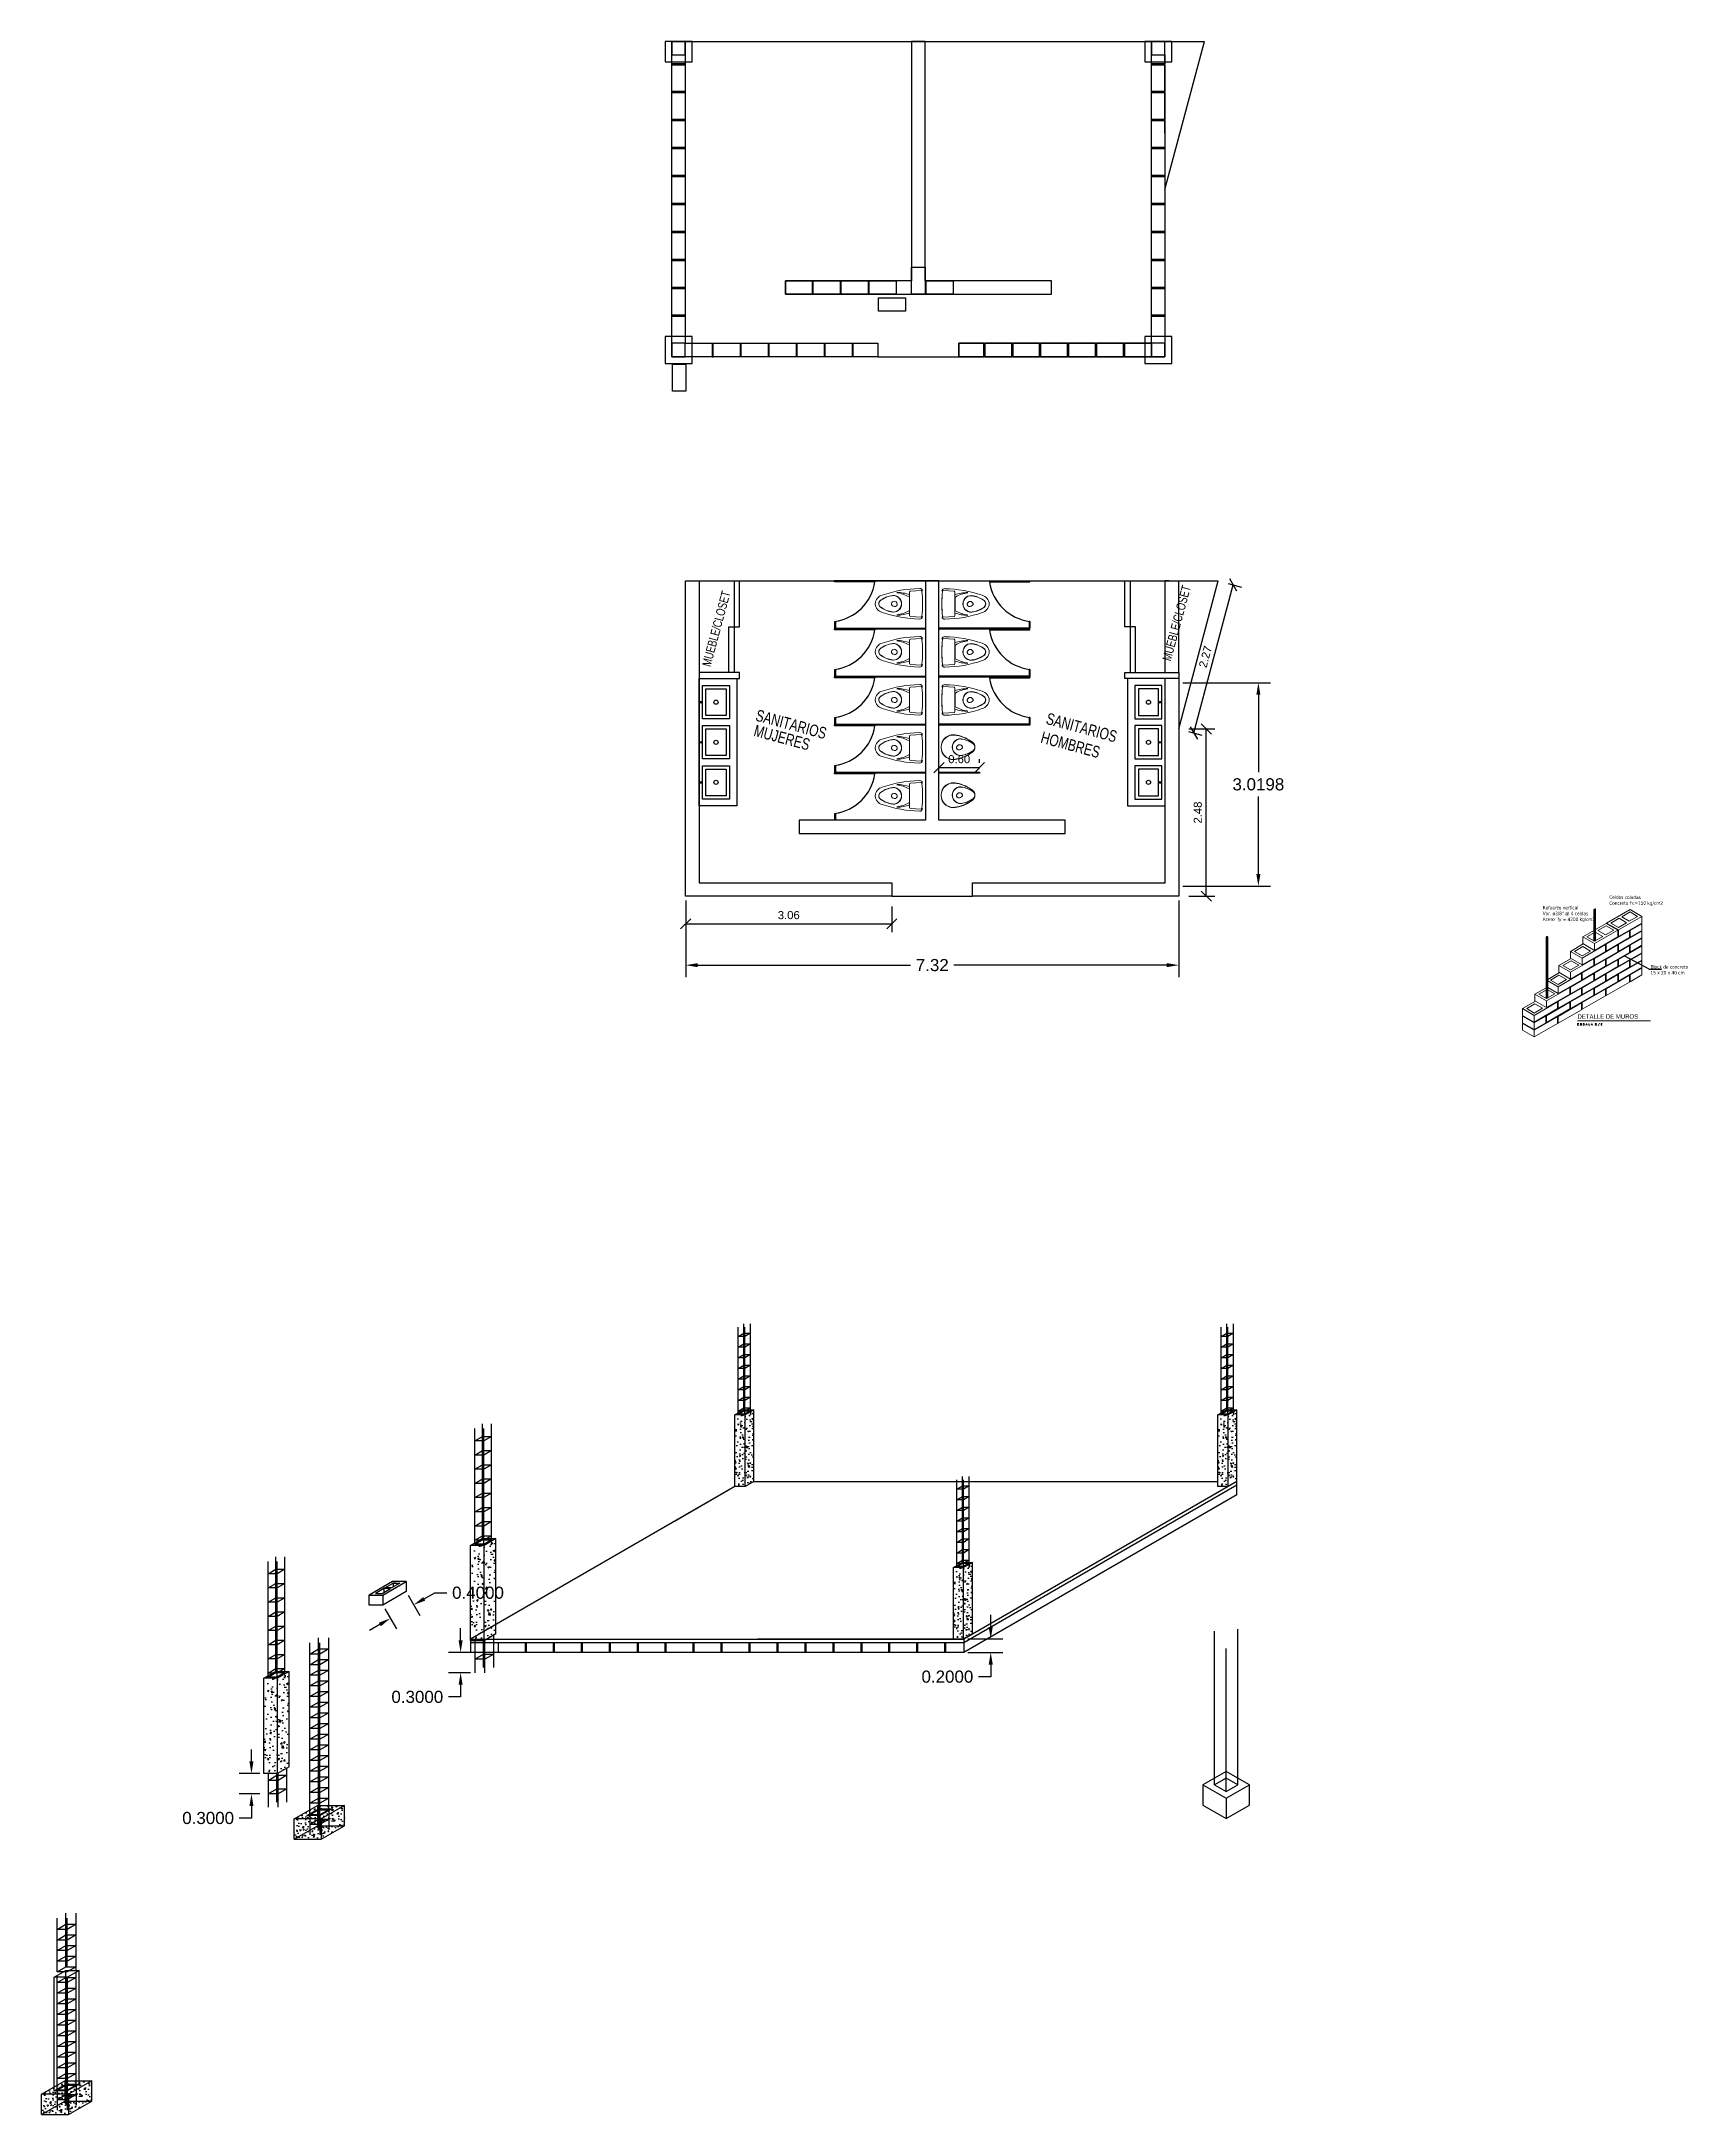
# Model space of a CAD drawing. Header units: millimetres. Extents: x 1309 to 1708, y 884 to 1242.
# Drawn here: x 1505.76 to 1530.15, y 1173.51 to 1204.28 of the extents above; entities that cross this region are included whole.
import ezdxf
from ezdxf.lldxf.tags import DXFTag

# ---------------------------------------------------------------- set-up
doc = ezdxf.new("R2010")
doc.units = ezdxf.units.MM
doc.linetypes.add('ACAD_ISO02W100', pattern=[15, 12, -3])
for name, color, linetype, lineweight in [('COTAS', 202, 'Continuous', 0), ('MOVILIARIO SANITARIO', 142, 'Continuous', 0), ('S-Detalles', 8, 'Continuous', 9)]:
    doc.layers.add(name, color=color, linetype=linetype, lineweight=lineweight)
doc.layers.add('G_NOTAS', color=7, linetype='Continuous')
doc.styles.add('ARRAY BASE$0$STYLE1', font='swissc.ttf', dxfattribs={"width": 0.9})
doc.styles.add('CHIMAL', font='verdana.ttf')
doc.styles.add('EBE-HD', font='ebe-hd', dxfattribs={"height": 0.6})
doc.styles.add('RomanS', font='romans.shx')
doc.styles.get("Standard").update_dxf_attribs({"font": 'arial.ttf'})
doc.styles.add('STD_1-0050', font='romans.shx', dxfattribs={"width": 0.8, "height": 0.09})
tags = doc.linetypes.add('ARRAY BASE$0$CACHE', pattern=[0.24, 0.12, -0.12]).pattern_tags.tags
tags[6:7] = [DXFTag(74, 4), DXFTag(75, 0), DXFTag(340, '0'), DXFTag(46, 1.0), DXFTag(50, 0.0), DXFTag(44, 0.0), DXFTag(45, 0.0)]
tags[4:5] = [DXFTag(74, 4), DXFTag(75, 0), DXFTag(340, '0'), DXFTag(46, 1.0), DXFTag(50, 0.0), DXFTag(44, 0.0), DXFTag(45, 0.0)]
doc.dimstyles.new('CHIMAL', dxfattribs={"dimtxt": 0.09, "dimasz": 0.12, "dimexe": 0.1, "dimexo": 0.1, "dimgap": 0.05, "dimtad": 0, "dimzin": 0, "dimdsep": 46, "dimtxsty": 'CHIMAL', "dimcen": 0.04, "dimadec": 0, "dimazin": 0, "dimtfac": 1, "dimtofl": 0, "dimtmove": 0, "dimatfit": 3, "dimfxl": 1, "dimtolj": 1, "dimtzin": 0, "dimarcsym": 0})
doc.dimstyles.new('metros anotativo', dxfattribs={"dimtxt": 0.12, "dimasz": 0.15, "dimexe": 0.125, "dimexo": 0.15, "dimgap": 0.0652, "dimtad": 1, "dimzin": 1, "dimdsep": 46, "dimtxsty": 'Standard', "dimblk": 'OBLIQUE', "dimcen": 0, "dimadec": 0, "dimazin": 0, "dimtfac": 1, "dimtix": 1, "dimtmove": 0, "dimatfit": 3, "dimfxl": 0.3, "dimarcsym": 0})
doc.dimstyles.get("Standard").update_dxf_attribs({"dimtxt": 0.18, "dimasz": 0.18, "dimexe": 0.18, "dimexo": 0.0625, "dimgap": 0.09, "dimtad": 0, "dimtih": 1, "dimtoh": 1, "dimdec": 4, "dimzin": 0, "dimdsep": 46, "dimtxsty": 'Standard', "dimcen": 0.09, "dimadec": 0, "dimazin": 0, "dimtfac": 1, "dimtdec": 4, "dimtofl": 0, "dimtmove": 0, "dimatfit": 3, "dimfxl": 1, "dimtolj": 1, "dimtzin": 0, "dimarcsym": 0})
pattern_1 = [(45, (1600.910016, 1163.611095), (-0.0088388348, 0.0088388348), []), (45, (1600.910016, 1163.617345), (-0.0088388348, 0.0088388348), [])]
pattern_2 = [(45, (1600.199875, 1163.201095), (-0.0088388348, 0.0088388348), []), (45, (1600.199875, 1163.207345), (-0.0088388348, 0.0088388348), [])]

msp = doc.modelspace()

# ---------------------------------------------------------------- texts
at = {"lineweight": 0, "style": 'ARRAY BASE$0$STYLE1', "width": 0.9}
for s, height, rotation, p in [('MUEBLE/CLOSET', 0.1330958, 74.95, (1515.68903, 1194.99074)), ('MUEBLE/CLOSET', 0.1330958, 74.95, (1522.5221, 1195.07449)), ('SANITARIOS', 0.171845, 344.95, (1516.34696, 1194.20217)), ('SANITARIOS', 0.171845, 344.95, (1520.65758, 1194.15375)), ('MUJERES', 0.171845, 344.95, (1516.31978, 1193.97575)), ('HOMBRES', 0.171845, 344.95, (1520.57874, 1193.87409))]:
    msp.add_text(s, height=height, rotation=rotation, dxfattribs=at).set_placement(p)
at = {"layer": 'G_NOTAS', "char_height": 0.0515981, "attachment_point": 1, "style": 'STD_1-0050'}
for s, insert, width in [("\\A1;{\\fVerdana|b0|i0|c0|p34;Celdas coladas\\PConcreto f'c=150 kg/cm2}", (1529.03114, 1191.60305), 0.7788898), ('\\A1;{\\fVerdana|b0|i0|c0|p34;Refuerzo vertical\\PVar. ø3/8" @ 4 celdas\\PAcero  fy = 4200 kg/cm2 } ', (1528.043, 1191.44857), 0.8704183), ('\\A1;{\\fVerdana|b0|i0|c0|p34;Block de concreto\\P15 x 20 x 40 cm}', (1529.64378, 1190.56999), 0.5196831)]:
    msp.add_mtext(s, dxfattribs=dict(at, insert=insert, width=width))
at = {"layer": 'S-Detalles', "color": 6, "style": 'RomanS'}
msp.add_text('E S C A L A  S / E', height=0.0272321, dxfattribs=at).set_placement((1528.55704, 1189.67811))
msp.add_text('E S C A L A  S / E', height=0.0272321, dxfattribs=at).set_placement((1528.55704, 1189.67811))
at = {"layer": 'S-Detalles', "color": 3, "style": 'EBE-HD', "width": 0.8}
msp.add_text('DETALLE DE MUROS', height=0.0665673, dxfattribs=at).set_placement((1528.55952, 1189.77378))

# ---------------------------------------------------------------- blocks, each defined once
blk = doc.blocks.new('TAZA')
at = {"lineweight": 0}
for p, q in [((165.539, 500.05), (165.381, 500.058)), ((165.55, 499.861), (165.55, 500.038)), ((165.36, 499.951), (165.36, 499.761)), ((165.55, 499.684), (165.55, 499.861)), ((165.554, 499.958), (165.554, 499.861)), ((165.554, 499.861), (165.554, 499.765)), ((165.381, 499.664), (165.539, 499.673))]:
    blk.add_line(p, q, dxfattribs=at)
for centre, radius, start, end in [((165.397, 500.051), 0.0368, 84.189, 180.01), ((165.374, 500.043), 0.0161, 64.904, 152.0601), ((167.192, 499.862), 1.833, 174.1661, 180.0176), ((165.384, 498.365), 1.722, 70.5694, 89.4727), ((165.538, 500.038), 0.0115, 0.01, 87.01), ((167.192, 499.861), 1.833, 180.0024, 185.8539), ((165.384, 501.357), 1.722, 270.5473, 289.4506), ((165.758, 499.382), 0.649, 91.4737, 108.7194), ((165.561, 499.958), 0.00691, 120.2935, 180.01), ((165.561, 499.765), 0.00691, 180.01, 239.7265), ((165.798, 499.553), 0.475, 96.7856, 120.2935), ((165.797, 500.169), 0.475, 239.7265, 263.2344), ((165.794, 499.861), 0.124, 75.1531, 180.01), ((165.794, 499.861), 0.124, 180.01, 284.8669), ((165.794, 499.861), 0.122, 77.258, 180.01), ((165.794, 499.861), 0.122, 180.01, 282.762), ((165.768, 499.855), 0.034, 139.2504, 252.7), ((165.779, 499.855), 0.0428, 355.2583, 149.9686), ((165.769, 499.881), 0.0602, 258.9842, 330.7061), ((165.753, 499.604), 0.384, 54.7538, 82.7148), ((165.753, 500.118), 0.384, 277.3052, 305.2662), ((165.751, 499.598), 0.388, 55.8316, 81.7699), ((165.751, 500.125), 0.388, 278.2501, 304.1884), ((165.914, 499.842), 0.154, 42.3476, 73.5377), ((165.914, 499.88), 0.154, 286.4823, 317.6724), ((165.944, 499.861), 0.0631, 0.01, 66.5264), ((165.944, 499.861), 0.0631, 293.4936, 0.01), ((165.944, 499.861), 0.0645, 0.01, 61.6766), ((165.944, 499.861), 0.0645, 298.3434, 0.01), ((165.934, 499.861), 0.126, 0.01, 41.9699), ((165.934, 499.861), 0.126, 318.0501, 0.01), ((165.397, 499.671), 0.0368, 180.01, 275.831), ((165.38, 499.675), 0.0111, 185.8539, 273.01), ((165.538, 499.684), 0.0115, 273.01, 0.01), ((165.758, 500.34), 0.649, 251.3006, 268.5463)]:
    blk.add_arc(centre, radius, start, end, dxfattribs=at)
blk = doc.blocks.new('_Oblique')
at = {"color": 0, "linetype": 'ByBlock', "lineweight": -2}
blk.add_line((-0.5, -0.5), (0.5, 0.5), dxfattribs=at)
blk = doc.blocks.new('*D170')
at = {"layer": 'COTAS', "color": 0, "lineweight": -2, "ltscale": 2, "transparency": 16777216}
for p, q in [((1515.321, 1191.443), (1515.321, 1191.06)), ((1515.321, 1191.185), (1518.381, 1191.185)), ((1518.381, 1191.443), (1518.381, 1191.06))]:
    blk.add_line(p, q, dxfattribs=at)
at = {"layer": 'Defpoints', "color": 0, "ltscale": 2, "transparency": 16777216}
for p in [(1515.321, 1191.593), (1518.381, 1191.593), (1518.381, 1191.185)]:
    blk.add_point(p, dxfattribs=at)
at = {"layer": 'COTAS', "color": 0, "lineweight": -2, "ltscale": 2, "transparency": 16777216, "xscale": 0.15, "yscale": 0.15, "zscale": 0.15, "rotation": 180}
blk.add_blockref('_Oblique', (1515.321, 1191.185), dxfattribs=at)
at = {"layer": 'COTAS', "color": 0, "lineweight": -2, "ltscale": 2, "transparency": 16777216, "xscale": 0.15, "yscale": 0.15, "zscale": 0.15}
blk.add_blockref('_Oblique', (1518.381, 1191.185), dxfattribs=at)
at = {"layer": 'COTAS', "color": 0, "ltscale": 2, "transparency": 16777216, "insert": (1516.851, 1191.312), "char_height": 0.12, "attachment_point": 5}
blk.add_mtext('3.06', dxfattribs=at)
blk = doc.blocks.new('*D172')
at = {"layer": 'COTAS', "color": 0, "lineweight": -2, "ltscale": 2, "transparency": 16777216}
for p, q in [((1522.791, 1194.076), (1523.174, 1194.076)), ((1523.049, 1191.593), (1523.049, 1194.076)), ((1522.791, 1191.593), (1523.174, 1191.593))]:
    blk.add_line(p, q, dxfattribs=at)
at = {"layer": 'Defpoints', "color": 0, "ltscale": 2, "transparency": 16777216}
for p in [(1522.641, 1194.076), (1523.049, 1194.076), (1522.641, 1191.593)]:
    blk.add_point(p, dxfattribs=at)
at = {"layer": 'COTAS', "color": 0, "lineweight": -2, "ltscale": 2, "transparency": 16777216, "xscale": 0.15, "yscale": 0.15, "zscale": 0.15}
for p, rotation in [((1523.049, 1194.076), 90), ((1523.049, 1191.593), 270)]:
    blk.add_blockref('_Oblique', p, dxfattribs=dict(at, rotation=rotation))
at = {"layer": 'COTAS', "color": 0, "ltscale": 2, "transparency": 16777216, "insert": (1522.923, 1192.835), "char_height": 0.12, "attachment_point": 5, "rotation": 90}
blk.add_mtext('2.48', dxfattribs=at)
blk = doc.blocks.new('*D173')
at = {"layer": 'COTAS', "color": 0, "lineweight": -2, "ltscale": 2, "transparency": 16777216}
for p, q in [((1522.863, 1194.017), (1523.45, 1196.214)), ((1523.373, 1196.234), (1523.571, 1196.181)), ((1522.785, 1194.037), (1522.984, 1193.984))]:
    blk.add_line(p, q, dxfattribs=at)
at = {"layer": 'Defpoints', "color": 0, "ltscale": 2, "transparency": 16777216}
for p in [(1523.228, 1196.273), (1523.45, 1196.214), (1522.641, 1194.076)]:
    blk.add_point(p, dxfattribs=at)
at = {"layer": 'COTAS', "color": 0, "lineweight": -2, "ltscale": 2, "transparency": 16777216, "xscale": 0.15, "yscale": 0.15, "zscale": 0.15}
for p, rotation in [((1523.45, 1196.214), 75.0399999999953), ((1522.863, 1194.017), 255.0399999999953)]:
    blk.add_blockref('_Oblique', p, dxfattribs=dict(at, rotation=rotation))
at = {"layer": 'COTAS', "color": 0, "ltscale": 2, "transparency": 16777216, "insert": (1523.035, 1195.148), "char_height": 0.12, "attachment_point": 5, "rotation": 75.04}
blk.add_mtext('2.27', dxfattribs=at)
blk = doc.blocks.new('*D181')
at = {"layer": 'COTAS', "color": 0, "lineweight": -2, "ltscale": 2, "transparency": 16777216}
for p, q in [((1519.081, 1193.571), (1519.081, 1193.626)), ((1519.681, 1193.571), (1519.681, 1193.626)), ((1519.681, 1193.501), (1519.081, 1193.501))]:
    blk.add_line(p, q, dxfattribs=at)
at = {"layer": 'Defpoints', "color": 0, "ltscale": 2, "transparency": 16777216}
for p in [(1519.081, 1193.501), (1519.081, 1193.421), (1519.681, 1193.421)]:
    blk.add_point(p, dxfattribs=at)
at = {"layer": 'COTAS', "color": 0, "lineweight": -2, "ltscale": 2, "transparency": 16777216, "xscale": 0.15, "yscale": 0.15, "zscale": 0.15, "rotation": 180}
blk.add_blockref('_Oblique', (1519.081, 1193.501), dxfattribs=at)
at = {"layer": 'COTAS', "color": 0, "lineweight": -2, "ltscale": 2, "transparency": 16777216, "xscale": 0.15, "yscale": 0.15, "zscale": 0.15}
blk.add_blockref('_Oblique', (1519.681, 1193.501), dxfattribs=at)
at = {"layer": 'COTAS', "color": 0, "ltscale": 2, "transparency": 16777216, "insert": (1519.381, 1193.627), "char_height": 0.12, "attachment_point": 5}
blk.add_mtext('0.60', dxfattribs=at)
blk = doc.blocks.new('*D182')
at = {"color": 0, "lineweight": -2, "transparency": 16777216}
for p, q in [((1515.321, 1191.531), (1515.321, 1190.39)), ((1522.641, 1191.531), (1522.641, 1190.39)), ((1515.501, 1190.57), (1518.658, 1190.57)), ((1522.461, 1190.57), (1519.303, 1190.57))]:
    blk.add_line(p, q, dxfattribs=at)
at = {"color": 0, "transparency": 16777216}
for points in [[(1515.501, 1190.6), (1515.501, 1190.54), (1515.321, 1190.57)], [(1522.461, 1190.6), (1522.461, 1190.54), (1522.641, 1190.57)]]:
    blk.add_solid(points, dxfattribs=at)
at = {"layer": 'Defpoints', "color": 0, "transparency": 16777216}
for p in [(1515.321, 1191.593), (1522.641, 1191.593), (1522.641, 1190.57)]:
    blk.add_point(p, dxfattribs=at)
at = {"color": 0, "transparency": 16777216, "insert": (1518.981, 1190.57), "char_height": 0.18, "attachment_point": 5}
blk.add_mtext('\\A1;7.32', dxfattribs=at)
blk = doc.blocks.new('*D193')
at = {"color": 0, "lineweight": -2, "transparency": 16777216}
for p, q in [((1522.703, 1194.763), (1524.002, 1194.763)), ((1523.822, 1194.583), (1523.822, 1193.435)), ((1523.822, 1191.923), (1523.822, 1193.071)), ((1522.703, 1191.743), (1524.002, 1191.743))]:
    blk.add_line(p, q, dxfattribs=at)
at = {"color": 0, "transparency": 16777216}
for points in [[(1523.792, 1194.583), (1523.852, 1194.583), (1523.822, 1194.763)], [(1523.792, 1191.923), (1523.852, 1191.923), (1523.822, 1191.743)]]:
    blk.add_solid(points, dxfattribs=at)
at = {"layer": 'Defpoints', "color": 0, "transparency": 16777216}
for p in [(1522.641, 1194.763), (1523.822, 1194.763), (1522.641, 1191.743)]:
    blk.add_point(p, dxfattribs=at)
at = {"color": 0, "transparency": 16777216, "insert": (1523.822, 1193.253), "char_height": 0.18, "attachment_point": 5}
blk.add_mtext('\\A1;3.0198', dxfattribs=at)
blk = doc.blocks.new('*D206')
at = {"color": 0, "lineweight": -2, "transparency": 16777216}
for p, q in [((1519.849, 1180.748), (1519.849, 1180.928)), ((1519.511, 1180.568), (1520.029, 1180.568)), ((1519.511, 1180.368), (1520.029, 1180.368)), ((1519.849, 1180.188), (1519.849, 1180.008)), ((1519.849, 1180.008), (1519.669, 1180.008))]:
    blk.add_line(p, q, dxfattribs=at)
at = {"color": 0, "transparency": 16777216}
for points in [[(1519.819, 1180.748), (1519.879, 1180.748), (1519.849, 1180.568)], [(1519.819, 1180.188), (1519.879, 1180.188), (1519.849, 1180.368)]]:
    blk.add_solid(points, dxfattribs=at)
at = {"layer": 'Defpoints', "color": 0, "transparency": 16777216}
for p in [(1519.449, 1180.568), (1519.449, 1180.368), (1519.849, 1180.368)]:
    blk.add_point(p, dxfattribs=at)
at = {"color": 0, "transparency": 16777216, "insert": (1519.206, 1180.008), "char_height": 0.18, "attachment_point": 5}
blk.add_mtext('\\A1;0.2000', dxfattribs=at)
blk = doc.blocks.new('*D205')
at = {"color": 0, "lineweight": -2, "transparency": 16777216}
for p, q in [((1510.854, 1181.017), (1511.027, 1180.718)), ((1511.201, 1181.217), (1511.373, 1180.918)), ((1511.439, 1181.164), (1511.595, 1181.254)), ((1511.595, 1181.254), (1511.775, 1181.254)), ((1510.781, 1180.784), (1510.625, 1180.694))]:
    blk.add_line(p, q, dxfattribs=at)
at = {"color": 0, "transparency": 16777216}
for points in [[(1511.424, 1181.19), (1511.454, 1181.138), (1511.283, 1181.074)], [(1510.766, 1180.81), (1510.796, 1180.758), (1510.937, 1180.874)]]:
    blk.add_solid(points, dxfattribs=at)
at = {"layer": 'Defpoints', "color": 0, "transparency": 16777216}
for p in [(1510.823, 1181.071), (1511.169, 1181.271), (1511.283, 1181.074)]:
    blk.add_point(p, dxfattribs=at)
at = {"color": 0, "transparency": 16777216, "insert": (1512.238, 1181.254), "char_height": 0.18, "attachment_point": 5}
blk.add_mtext('\\A1;0.4000', dxfattribs=at)
blk = doc.blocks.new('*D204')
at = {"color": 0, "lineweight": -2, "transparency": 16777216}
for p, q in [((1508.875, 1178.75), (1508.875, 1178.93)), ((1508.998, 1178.57), (1508.695, 1178.57)), ((1508.998, 1178.27), (1508.695, 1178.27)), ((1508.875, 1178.09), (1508.875, 1177.91)), ((1508.875, 1177.91), (1508.695, 1177.91))]:
    blk.add_line(p, q, dxfattribs=at)
at = {"color": 0, "transparency": 16777216}
for points in [[(1508.845, 1178.75), (1508.905, 1178.75), (1508.875, 1178.57)], [(1508.845, 1178.09), (1508.905, 1178.09), (1508.875, 1178.27)]]:
    blk.add_solid(points, dxfattribs=at)
at = {"layer": 'Defpoints', "color": 0, "transparency": 16777216}
for p in [(1509.06, 1178.57), (1508.875, 1178.27), (1509.06, 1178.27)]:
    blk.add_point(p, dxfattribs=at)
at = {"color": 0, "transparency": 16777216, "insert": (1508.232, 1177.91), "char_height": 0.18, "attachment_point": 5}
blk.add_mtext('\\A1;0.3000', dxfattribs=at)
blk = doc.blocks.new('*D203')
at = {"color": 0, "lineweight": -2, "transparency": 16777216}
for p, q in [((1511.98, 1180.548), (1511.98, 1180.728)), ((1512.128, 1180.368), (1511.8, 1180.368)), ((1512.128, 1180.068), (1511.8, 1180.068)), ((1511.98, 1179.888), (1511.98, 1179.708)), ((1511.98, 1179.708), (1511.8, 1179.708))]:
    blk.add_line(p, q, dxfattribs=at)
at = {"color": 0, "transparency": 16777216}
for points in [[(1511.95, 1180.548), (1512.01, 1180.548), (1511.98, 1180.368)], [(1511.95, 1179.888), (1512.01, 1179.888), (1511.98, 1180.068)]]:
    blk.add_solid(points, dxfattribs=at)
at = {"layer": 'Defpoints', "color": 0, "transparency": 16777216}
for p in [(1512.191, 1180.368), (1511.98, 1180.068), (1512.191, 1180.068)]:
    blk.add_point(p, dxfattribs=at)
at = {"color": 0, "transparency": 16777216, "insert": (1511.337, 1179.708), "char_height": 0.18, "attachment_point": 5}
blk.add_mtext('\\A1;0.3000', dxfattribs=at)

# ---------------------------------------------------------------- dimensions: what is measured, and where the dimension line sits
for p1, p2, distance, picture, middle in [((1522.64058, 1191.74304), (1522.64058, 1194.76288), -1.18115, '*D193', (1523.82173, 1193.25296)), ((1510.82303, 1181.07065), (1511.16944, 1181.27065), -0.22759, '*D205', (1512.23833, 1181.25355)), ((1512.19074, 1180.36772), (1512.19074, 1180.06772), -0.21072, '*D203', (1511.3367, 1179.70772)), ((1519.44854, 1180.56772), (1519.44854, 1180.36772), 0.40072, '*D206', (1519.20593, 1180.00772)), ((1509.06022, 1178.56952), (1509.06022, 1178.26952), -0.18529, '*D204', (1508.2316, 1177.90952))]:
    dim = msp.add_aligned_dim(p1=p1, p2=p2, distance=distance, dimstyle='Standard')
    dim.commit()
    dim.dimension.update_dxf_attribs({"geometry": picture, "text_midpoint": middle})
dim = msp.add_linear_dim(base=(1522.64058, 1190.56955), p1=(1515.32058, 1191.59304), p2=(1522.64058, 1191.59304), angle=180, dimstyle='Standard', override={"dimdec": 2})
dim.commit()
dim.dimension.update_dxf_attribs({"geometry": '*D182', "text_midpoint": (1518.98058, 1190.56955)})
at = {"layer": 'COTAS', "ltscale": 2}
dim = msp.add_aligned_dim(p1=(1522.64058, 1194.07602), p2=(1523.22762, 1196.27304), distance=-0.23013, dimstyle='metros anotativo', dxfattribs=at)
dim.commit()
dim.dimension.update_dxf_attribs({"geometry": '*D173', "text_midpoint": (1523.03524, 1195.14751)})
dim = msp.add_linear_dim(base=(1523.04914, 1194.07602), p1=(1522.64058, 1191.59304), p2=(1522.64058, 1194.07602), angle=90, dimstyle='metros anotativo', dxfattribs=at)
dim.commit()
dim.dimension.update_dxf_attribs({"geometry": '*D172', "text_midpoint": (1522.92267, 1192.83453)})
dim = msp.add_linear_dim(base=(1519.08058, 1193.50103), p1=(1519.68058, 1193.42053), p2=(1519.08058, 1193.42053), angle=180, dimstyle='metros anotativo', dxfattribs=at)
dim.commit()
dim.dimension.update_dxf_attribs({"geometry": '*D181', "text_midpoint": (1519.38058, 1193.50103), "dimtype": 160})
dim = msp.add_linear_dim(base=(1518.38058, 1191.18519), p1=(1515.32058, 1191.59304), p2=(1518.38058, 1191.59304), dimstyle='metros anotativo', dxfattribs=at)
dim.commit()
dim.dimension.update_dxf_attribs({"geometry": '*D170', "text_midpoint": (1516.85058, 1191.3117)})

# ---------------------------------------------------------------- hatches: boundary and pattern name
h = msp.add_hatch()
h.set_pattern_fill('AR-CONC', color=256, scale=0.001)
h.set_pattern_definition([(50, (47.36392, -161.8482), (0.182184669, -0.015939086), [0.01905, -0.20955]), (355, (47.36392, -161.8482), (-0.035243421, 0.191056845), [0.01524, -0.167640584]), (100.451445, (47.3791, -161.84952), (0.146941247, 0.175117752), [0.016190009, -0.178090245]), (46.1842, (47.36392, -161.7974), (0.27107904, -0.042042328), [0.028575, -0.314325]), (96.635558, (47.38651, -161.8009), (0.237404134, 0.247426125), [0.024285023, -0.26713561]), (351.184151, (47.36392, -161.7974), (0.237404134, 0.247426125), [0.022859967, -0.25145973]), (21, (47.38932, -161.8101), (0.151614391, -0.102265198), [0.01905, -0.20955]), (326, (47.38932, -161.8101), (0.061802028, 0.184187966), [0.01524, -0.16764]), (71.451445, (47.40196, -161.81862), (0.21341642, 0.081922769), [0.016190009, -0.178089938]), (37.5, (47.363924, -161.84819), (0.0030886033, 0.0845550389), [0, -0.165608, 0, -0.17018, 0, -0.168275]), (7.5, (47.36392, -161.84819), (0.0668196625, 0.100180575), [0, -0.097028, 0, -0.161798, 0, -0.064135]), (327.5, (47.30728, -161.84819), (0.1355905952, -0.005728744), [0, -0.0635, 0, -0.19812, 0, -0.26289]), (317.5, (47.28188, -161.84819), (0.1481291814, 0.025426491), [0, -0.08255, 0, -0.131572, 0, -0.18669])])
h.paths.add_polyline_path([(1516.05163, 1182.83272), (1516.20163, 1182.83272), (1516.20163, 1183.89418), (1516.05163, 1183.89418)])
h.paths.add_polyline_path([(1516.20163, 1182.83272), (1516.33154, 1182.90772), (1516.33154, 1183.96918), (1516.20163, 1183.89418)])
h = msp.add_hatch()
h.set_pattern_fill('AR-CONC', color=256, scale=0.001)
h.set_pattern_definition([(50, (54.53392, -161.8482), (0.182184669, -0.015939086), [0.01905, -0.20955]), (355, (54.53392, -161.8482), (-0.035243421, 0.191056845), [0.01524, -0.167640584]), (100.451445, (54.5491, -161.84952), (0.146941247, 0.175117752), [0.016190009, -0.178090245]), (46.1842, (54.53392, -161.7974), (0.27107904, -0.042042328), [0.028575, -0.314325]), (96.635558, (54.55651, -161.8009), (0.237404134, 0.247426125), [0.024285023, -0.26713561]), (351.184151, (54.53392, -161.7974), (0.237404134, 0.247426125), [0.022859967, -0.25145973]), (21, (54.55932, -161.8101), (0.151614391, -0.102265198), [0.01905, -0.20955]), (326, (54.55932, -161.8101), (0.061802028, 0.184187966), [0.01524, -0.16764]), (71.451445, (54.57196, -161.81862), (0.21341642, 0.081922769), [0.016190009, -0.178089938]), (37.5, (54.533924, -161.84819), (0.0030886033, 0.0845550389), [0, -0.165608, 0, -0.17018, 0, -0.168275]), (7.5, (54.53392, -161.84819), (0.0668196625, 0.100180575), [0, -0.097028, 0, -0.161798, 0, -0.064135]), (327.5, (54.47728, -161.84819), (0.1355905952, -0.005728744), [0, -0.0635, 0, -0.19812, 0, -0.26289]), (317.5, (54.45188, -161.84819), (0.1481291814, 0.025426491), [0, -0.08255, 0, -0.131572, 0, -0.18669])])
h.paths.add_polyline_path([(1523.22163, 1182.83272), (1523.37163, 1182.83272), (1523.37163, 1183.89418), (1523.22163, 1183.89418)])
h.paths.add_polyline_path([(1523.37163, 1182.90772), (1523.50154, 1182.90772), (1523.50154, 1183.96918), (1523.37163, 1183.89418)])
h = msp.add_hatch()
h.set_pattern_fill('AR-CONC', color=256, scale=0.001333)
h.set_pattern_definition([(50, (-446.12174, -612.36516), (0.242912891, -0.021252114), [0.0254, -0.2794]), (355, (-446.12174, -612.36516), (-0.046991228, 0.25474246), [0.02032, -0.223520778]), (100.451445, (-446.1015, -612.36693), (0.195921662, 0.233490335), [0.021586678, -0.23745366]), (46.1842, (-446.12174, -612.29743), (0.36143872, -0.056056437), [0.0381, -0.4191]), (96.635558, (-446.0916, -612.3021), (0.316538845, 0.3299015), [0.03238003, -0.35618081]), (351.184151, (-446.12174, -612.29743), (0.316538845, 0.3299015), [0.030479956, -0.33527964]), (21, (-446.08787, -612.31436), (0.202152521, -0.136353597), [0.0254, -0.2794]), (326, (-446.08787, -612.31436), (0.082402704, 0.245583954), [0.02032, -0.22352]), (71.451445, (-446.07102, -612.32572), (0.284555225, 0.109230358), [0.021586678, -0.23745325]), (37.5, (-446.12174, -612.36516), (0.0041181377, 0.1127400515), [0, -0.220810666, 0, -0.226906666, 0, -0.224366666]), (7.5, (-446.12174, -612.36516), (0.089092883, 0.1335740994), [0, -0.1293706663, 0, -0.215730666, 0, -0.085513333]), (327.5, (-446.19726, -612.36516), (0.1807874598, -0.0076383253), [0, -0.0846666665, 0, -0.264159999, 0, -0.350519999]), (317.5, (-446.23113, -612.36516), (0.197505575, 0.033901988), [0, -0.110066666, 0, -0.175429333, 0, -0.248919999])])
h.paths.add_polyline_path([(1512.12854, 1180.54272), (1512.32854, 1180.54272), (1512.32854, 1181.95799), (1512.12854, 1181.95799)])
h.paths.add_polyline_path([(1512.32854, 1180.54272), (1512.50174, 1180.64272), (1512.50174, 1182.05799), (1512.32854, 1181.95799)])
h = msp.add_hatch()
h.set_pattern_fill('AR-CONC', color=256, scale=0.001)
h.set_pattern_definition([(50, (50.60938, -164.1132), (0.182184669, -0.015939086), [0.01905, -0.20955]), (355, (50.60938, -164.1132), (-0.035243421, 0.191056845), [0.01524, -0.167640584]), (100.451445, (50.62457, -164.11452), (0.146941247, 0.175117752), [0.016190009, -0.178090245]), (46.1842, (50.60938, -164.0624), (0.27107904, -0.042042328), [0.028575, -0.314325]), (96.635558, (50.63197, -164.0659), (0.237404134, 0.247426125), [0.024285023, -0.26713561]), (351.184151, (50.60938, -164.0624), (0.237404134, 0.247426125), [0.022859967, -0.25145973]), (21, (50.63478, -164.0751), (0.151614391, -0.102265198), [0.01905, -0.20955]), (326, (50.63478, -164.0751), (0.061802028, 0.184187966), [0.01524, -0.16764]), (71.451445, (50.64742, -164.08362), (0.21341642, 0.081922769), [0.016190009, -0.178089938]), (37.5, (50.609384, -164.11319), (0.0030886033, 0.0845550389), [0, -0.165608, 0, -0.17018, 0, -0.168275]), (7.5, (50.60938, -164.11319), (0.0668196625, 0.100180575), [0, -0.097028, 0, -0.161798, 0, -0.064135]), (327.5, (50.55274, -164.11319), (0.1355905952, -0.005728744), [0, -0.0635, 0, -0.19812, 0, -0.26289]), (317.5, (50.52734, -164.11319), (0.1481291814, 0.025426491), [0, -0.08255, 0, -0.131572, 0, -0.18669])])
h.paths.add_polyline_path([(1519.29709, 1180.56772), (1519.44709, 1180.56772), (1519.44709, 1181.62918), (1519.29709, 1181.62918)])
h.paths.add_polyline_path([(1519.44709, 1180.56772), (1519.577, 1180.64272), (1519.577, 1181.70418), (1519.44709, 1181.62918)])
h = msp.add_hatch()
h.set_pattern_fill('AR-CONC', color=256, scale=0.001333)
h.set_pattern_definition([(50, (-449.19006, -614.33836), (0.242912891, -0.021252114), [0.0254, -0.2794]), (355, (-449.19006, -614.33836), (-0.046991228, 0.25474246), [0.02032, -0.223520778]), (100.451445, (-449.16981, -614.34013), (0.195921662, 0.233490335), [0.021586678, -0.23745366]), (46.1842, (-449.19006, -614.27063), (0.36143872, -0.056056437), [0.0381, -0.4191]), (96.635558, (-449.15994, -614.2753), (0.316538845, 0.3299015), [0.03238003, -0.35618081]), (351.184151, (-449.19006, -614.27063), (0.316538845, 0.3299015), [0.030479956, -0.33527964]), (21, (-449.1562, -614.28756), (0.202152521, -0.136353597), [0.0254, -0.2794]), (326, (-449.1562, -614.28756), (0.082402704, 0.245583954), [0.02032, -0.22352]), (71.451445, (-449.13934, -614.29893), (0.284555225, 0.109230358), [0.021586678, -0.23745325]), (37.5, (-449.19006, -614.33836), (0.0041181377, 0.1127400515), [0, -0.220810666, 0, -0.226906666, 0, -0.224366666]), (7.5, (-449.19006, -614.33836), (0.089092883, 0.1335740994), [0, -0.1293706663, 0, -0.215730666, 0, -0.085513333]), (327.5, (-449.26558, -614.33836), (0.1807874598, -0.0076383253), [0, -0.0846666665, 0, -0.264159999, 0, -0.350519999]), (317.5, (-449.29945, -614.33836), (0.197505575, 0.033901988), [0, -0.110066666, 0, -0.175429333, 0, -0.248919999])])
h.paths.add_polyline_path([(1509.06022, 1178.56952), (1509.26022, 1178.56952), (1509.26022, 1179.98479), (1509.06022, 1179.98479)])
h.paths.add_polyline_path([(1509.26022, 1178.56952), (1509.43342, 1178.66952), (1509.43342, 1180.08479), (1509.26022, 1179.98479)])
h = msp.add_hatch()
h.set_pattern_fill('AR-CONC', color=256, scale=0.001)
h.paths.add_polyline_path([(1509.90881, 1177.79615), (1509.85522, 1177.79615), (1509.50881, 1177.59615), (1509.90881, 1177.59615)])
h.paths.add_polyline_path([(1509.74206, 1177.89615), (1509.50881, 1177.89615), (1509.50881, 1177.59615), (1509.74206, 1177.73081)])
h.paths.add_polyline_path([(1509.74206, 1177.94615), (1509.69541, 1177.94615), (1509.74206, 1177.97308), (1509.74206, 1178.03081), (1509.50881, 1177.89615), (1509.74206, 1177.89615)])
h.paths.add_polyline_path([(1510.25522, 1177.79615), (1509.90881, 1177.79615), (1509.90881, 1177.59615)])
h.paths.add_polyline_path([(1510.25522, 1178.09615), (1510.02196, 1177.96148), (1510.02196, 1177.79615), (1510.25522, 1177.79615)])
h.paths.add_polyline_path([(1510.02196, 1177.89165), (1509.90881, 1177.82631), (1509.90881, 1177.79615), (1510.02196, 1177.79615)])
h.paths.add_polyline_path([(1510.02196, 1177.96148), (1509.90881, 1177.89615), (1509.90881, 1177.89165), (1510.02196, 1177.89165)])
h.paths.add_polyline_path([(1510.02196, 1177.89165), (1509.90881, 1177.89165), (1509.90881, 1177.82631)], flags=17)
h.paths.add_polyline_path([(1509.85522, 1177.88198), (1509.85522, 1177.89615), (1509.74206, 1177.89615), (1509.74206, 1177.81665)])
h.paths.add_polyline_path([(1509.85522, 1177.88198), (1509.74206, 1177.81665), (1509.85522, 1177.81665)], flags=17)
h.paths.add_polyline_path([(1509.87196, 1177.89165), (1509.85522, 1177.88198), (1509.85522, 1177.81665), (1509.87196, 1177.81665)])
h.paths.add_polyline_path([(1509.89206, 1177.89165), (1509.87196, 1177.89165), (1509.87196, 1177.81665), (1509.89206, 1177.81665)])
h.paths.add_polyline_path([(1509.90881, 1177.89165), (1509.89206, 1177.89165), (1509.89206, 1177.81665), (1509.90881, 1177.82631)])
h.paths.add_polyline_path([(1509.89206, 1177.81665), (1509.87196, 1177.81665), (1509.87196, 1177.79615), (1509.89206, 1177.79615)])
h.paths.add_polyline_path([(1509.90881, 1177.82631), (1509.89206, 1177.81665), (1509.89206, 1177.79615), (1509.90881, 1177.79615)])
h.paths.add_polyline_path([(1509.87196, 1177.81665), (1509.85522, 1177.81665), (1509.85522, 1177.79615), (1509.87196, 1177.79615)])
h.paths.add_polyline_path([(1509.85522, 1177.81665), (1509.74206, 1177.81665), (1509.74206, 1177.73081), (1509.85522, 1177.79615)])
h.paths.add_polyline_path([(1509.85522, 1177.94615), (1509.74206, 1177.94615), (1509.74206, 1177.89615), (1509.85522, 1177.89615)])
h.paths.add_polyline_path([(1509.85522, 1178.03841), (1509.85522, 1178.09615), (1509.74206, 1178.03081), (1509.74206, 1177.97308)])
h.paths.add_polyline_path([(1509.87196, 1178.09615), (1509.85522, 1178.09615), (1509.85522, 1178.03841), (1509.86861, 1178.04615), (1509.87196, 1178.04615)])
h.paths.add_polyline_path([(1509.89206, 1178.09615), (1509.87196, 1178.09615), (1509.87196, 1178.04615), (1509.89206, 1178.04615)])
h.paths.add_polyline_path([(1510.02196, 1178.09615), (1509.89206, 1178.09615), (1509.89206, 1178.04615), (1510.02196, 1178.04615)])
h.paths.add_polyline_path([(1510.25522, 1178.09615), (1510.02196, 1178.09615), (1510.02196, 1178.04615), (1510.06861, 1178.04615), (1510.02196, 1178.01921), (1510.02196, 1177.96148)], flags=17)
h.paths.add_polyline_path([(1510.02196, 1177.96148), (1510.02196, 1178.01921), (1509.89541, 1177.94615), (1509.89206, 1177.94615), (1509.89206, 1177.89615), (1509.90881, 1177.89615)])
h.paths.add_polyline_path([(1509.89206, 1177.94615), (1509.87196, 1177.94615), (1509.87196, 1177.89615), (1509.89206, 1177.89615)])
h.paths.add_polyline_path([(1509.87196, 1177.94615), (1509.85522, 1177.94615), (1509.85522, 1177.89615), (1509.87196, 1177.89615)])
h.paths.add_polyline_path([(1509.87196, 1177.89165), (1509.87196, 1177.89615), (1509.85522, 1177.89615), (1509.85522, 1177.88198)])
h.paths.add_polyline_path([(1509.89206, 1177.89615), (1509.87196, 1177.89615), (1509.87196, 1177.89165), (1509.89206, 1177.89165)])
h.paths.add_polyline_path([(1509.90881, 1177.89615), (1509.89206, 1177.89615), (1509.89206, 1177.89165), (1509.90881, 1177.89165)])
h = msp.add_hatch()
h.set_pattern_fill('AR-CONC', color=256, scale=0.001)
h.set_pattern_definition([(50, (-3.75113, -4.0869), (0.182184669, -0.015939086), [0.01905, -0.20955]), (355, (-3.75113, -4.0869), (-0.035243421, 0.191056845), [0.01524, -0.167640584]), (100.451445, (-3.73595, -4.08823), (0.146941247, 0.175117752), [0.016190009, -0.178090245]), (46.1842, (-3.75113, -4.0361), (0.27107904, -0.042042328), [0.028575, -0.314325]), (96.635558, (-3.72854, -4.0396), (0.237404134, 0.247426125), [0.024285023, -0.26713561]), (351.184151, (-3.75113, -4.0361), (0.237404134, 0.247426125), [0.022859967, -0.25145973]), (21, (-3.72573, -4.0488), (0.151614391, -0.102265198), [0.01905, -0.20955]), (326, (-3.72573, -4.0488), (0.061802028, 0.184187966), [0.01524, -0.16764]), (71.451445, (-3.7131, -4.05732), (0.21341642, 0.081922769), [0.016190009, -0.178089938]), (37.5, (-3.75113, -4.0869), (0.0030886033, 0.0845550389), [0, -0.165608, 0, -0.17018, 0, -0.168275]), (7.5, (-3.75113, -4.0869), (0.0668196625, 0.100180575), [0, -0.097028, 0, -0.161798, 0, -0.064135]), (327.5, (-3.807774, -4.0869), (0.1355905952, -0.005728744), [0, -0.0635, 0, -0.19812, 0, -0.26289]), (317.5, (-3.83317, -4.0869), (0.1481291814, 0.025426491), [0, -0.08255, 0, -0.131572, 0, -0.18669])])
h.paths.add_polyline_path([(1506.15767, 1173.70924), (1506.10408, 1173.70924), (1505.75767, 1173.50924), (1506.15767, 1173.50924)])
h.paths.add_polyline_path([(1505.99093, 1173.80924), (1505.75767, 1173.80924), (1505.75767, 1173.50924), (1505.99093, 1173.64391)])
h.paths.add_polyline_path([(1505.99093, 1173.85924), (1505.94428, 1173.85924), (1505.99093, 1173.88618), (1505.99093, 1173.94391), (1505.75767, 1173.80924), (1505.99093, 1173.80924)])
h.paths.add_polyline_path([(1506.50408, 1173.70924), (1506.15767, 1173.70924), (1506.15767, 1173.50924)])
h.paths.add_polyline_path([(1506.50408, 1174.00924), (1506.27083, 1173.87458), (1506.27083, 1173.70924), (1506.50408, 1173.70924)])
h.paths.add_polyline_path([(1506.27083, 1173.80474), (1506.15767, 1173.73941), (1506.15767, 1173.70924), (1506.27083, 1173.70924)])
h.paths.add_polyline_path([(1506.27083, 1173.87458), (1506.15767, 1173.80924), (1506.15767, 1173.80474), (1506.27083, 1173.80474)])
h.paths.add_polyline_path([(1506.27083, 1173.80474), (1506.15767, 1173.80474), (1506.15767, 1173.73941)], flags=17)
h.paths.add_polyline_path([(1506.10408, 1173.79508), (1506.10408, 1173.80924), (1505.99093, 1173.80924), (1505.99093, 1173.72974)])
h.paths.add_polyline_path([(1506.10408, 1173.79508), (1505.99093, 1173.72974), (1506.10408, 1173.72974)], flags=17)
h.paths.add_polyline_path([(1506.12083, 1173.80474), (1506.10408, 1173.79508), (1506.10408, 1173.72974), (1506.12083, 1173.72974)])
h.paths.add_polyline_path([(1506.14093, 1173.80474), (1506.12083, 1173.80474), (1506.12083, 1173.72974), (1506.14093, 1173.72974)])
h.paths.add_polyline_path([(1506.15767, 1173.80474), (1506.14093, 1173.80474), (1506.14093, 1173.72974), (1506.15767, 1173.73941)])
h.paths.add_polyline_path([(1506.14093, 1173.72974), (1506.12083, 1173.72974), (1506.12083, 1173.70924), (1506.14093, 1173.70924)])
h.paths.add_polyline_path([(1506.15767, 1173.73941), (1506.14093, 1173.72974), (1506.14093, 1173.70924), (1506.15767, 1173.70924)])
h.paths.add_polyline_path([(1506.12083, 1173.72974), (1506.10408, 1173.72974), (1506.10408, 1173.70924), (1506.12083, 1173.70924)])
h.paths.add_polyline_path([(1506.10408, 1173.72974), (1505.99093, 1173.72974), (1505.99093, 1173.64391), (1506.10408, 1173.70924)])
h.paths.add_polyline_path([(1506.10408, 1173.85924), (1505.99093, 1173.85924), (1505.99093, 1173.80924), (1506.10408, 1173.80924)])
h.paths.add_polyline_path([(1506.10408, 1173.95151), (1506.10408, 1174.00924), (1505.99093, 1173.94391), (1505.99093, 1173.88618)])
h.paths.add_polyline_path([(1506.12083, 1174.00924), (1506.10408, 1174.00924), (1506.10408, 1173.95151), (1506.11748, 1173.95924), (1506.12083, 1173.95924)])
h.paths.add_polyline_path([(1506.14093, 1174.00924), (1506.12083, 1174.00924), (1506.12083, 1173.95924), (1506.14093, 1173.95924)])
h.paths.add_polyline_path([(1506.27083, 1174.00924), (1506.14093, 1174.00924), (1506.14093, 1173.95924), (1506.27083, 1173.95924)])
h.paths.add_polyline_path([(1506.50408, 1174.00924), (1506.27083, 1174.00924), (1506.27083, 1173.95924), (1506.31748, 1173.95924), (1506.27083, 1173.93231), (1506.27083, 1173.87458)], flags=17)
h.paths.add_polyline_path([(1506.27083, 1173.87458), (1506.27083, 1173.93231), (1506.14428, 1173.85924), (1506.14093, 1173.85924), (1506.14093, 1173.80924), (1506.15767, 1173.80924)])
h.paths.add_polyline_path([(1506.14093, 1173.85924), (1506.12083, 1173.85924), (1506.12083, 1173.80924), (1506.14093, 1173.80924)])
h.paths.add_polyline_path([(1506.12083, 1173.85924), (1506.10408, 1173.85924), (1506.10408, 1173.80924), (1506.12083, 1173.80924)])
h.paths.add_polyline_path([(1506.12083, 1173.80474), (1506.12083, 1173.80924), (1506.10408, 1173.80924), (1506.10408, 1173.79508)])
h.paths.add_polyline_path([(1506.14093, 1173.80924), (1506.12083, 1173.80924), (1506.12083, 1173.80474), (1506.14093, 1173.80474)])
h.paths.add_polyline_path([(1506.15767, 1173.80924), (1506.14093, 1173.80924), (1506.14093, 1173.80474), (1506.15767, 1173.80474)])
at = {"layer": 'S-Detalles'}
h = msp.add_hatch(dxfattribs=at)
h.set_pattern_fill('STEEL', color=5, scale=0.1, style=0)
h.set_pattern_definition(pattern_2)
h.paths.add_polyline_path([(1528.81046, 1191.08925), (1528.80383, 1191.08542), (1528.80383, 1191.06233), (1528.81046, 1191.06616), (1528.82709, 1191.05655), (1528.82709, 1191.07965)])
edge = h.paths.add_edge_path()
edge.add_ellipse((1528.81546, 1191.39563), major_axis=(-0.01083, -0.00625), ratio=0.68108933, start_angle=338.846097, end_angle=517.854239, ccw=False)
edge.add_line((1528.80383, 1191.38915), (1528.80383, 1191.08542))
edge.add_line((1528.80383, 1191.08542), (1528.81046, 1191.08925))
edge.add_line((1528.81046, 1191.08925), (1528.82709, 1191.07965))
edge.add_line((1528.82709, 1191.07965), (1528.82709, 1191.39535))
h.paths.add_polyline_path([(1528.80383, 1190.92772), (1528.81046, 1190.92389), (1528.82709, 1190.93349), (1528.82709, 1191.05655), (1528.81046, 1191.06616), (1528.80383, 1191.06233)])
h = msp.add_hatch(dxfattribs=at)
h.set_pattern_fill('STEEL', color=5, scale=0.1, style=0)
h.set_pattern_definition(pattern_2)
h.paths.add_polyline_path([(1528.81046, 1191.08925), (1528.80383, 1191.08542), (1528.80383, 1191.06233), (1528.81046, 1191.06616), (1528.82709, 1191.05655), (1528.82709, 1191.07965)])
edge = h.paths.add_edge_path()
edge.add_ellipse((1528.81546, 1191.39563), major_axis=(-0.01083, -0.00625), ratio=0.68108933, start_angle=338.846097, end_angle=517.854239, ccw=False)
edge.add_line((1528.80383, 1191.38915), (1528.80383, 1191.08542))
edge.add_line((1528.80383, 1191.08542), (1528.81046, 1191.08925))
edge.add_line((1528.81046, 1191.08925), (1528.82709, 1191.07965))
edge.add_line((1528.82709, 1191.07965), (1528.82709, 1191.39535))
h.paths.add_polyline_path([(1528.80383, 1190.92772), (1528.81046, 1190.92389), (1528.82709, 1190.93349), (1528.82709, 1191.05655), (1528.81046, 1191.06616), (1528.80383, 1191.06233)])
h = msp.add_hatch(dxfattribs=at)
h.set_pattern_fill('STEEL', color=5, scale=0.1, style=0)
h.set_pattern_definition(pattern_1)
edge = h.paths.add_edge_path()
edge.add_ellipse((1528.10532, 1190.98563), major_axis=(-0.01083, -0.00625), ratio=0.68108933, start_angle=-21.153903, end_angle=157.854239, ccw=False)
edge.add_line((1528.09369, 1190.98135), (1528.09369, 1190.12542))
edge.add_line((1528.09369, 1190.12542), (1528.11695, 1190.13885))
edge.add_line((1528.11695, 1190.13885), (1528.11695, 1190.13965))
edge.add_line((1528.11695, 1190.13965), (1528.10898, 1190.14425))
edge.add_line((1528.10898, 1190.14425), (1528.10898, 1190.24425))
edge.add_line((1528.10898, 1190.24425), (1528.11695, 1190.24885))
edge.add_line((1528.11695, 1190.24885), (1528.11695, 1190.98755))
h.paths.add_polyline_path([(1528.11695, 1190.24885), (1528.10898, 1190.24425), (1528.11695, 1190.23965)], flags=17)
h.paths.add_polyline_path([(1528.11695, 1190.23965), (1528.10898, 1190.24425), (1528.10898, 1190.14425), (1528.11695, 1190.13965)], flags=17)
h.paths.add_polyline_path([(1528.11695, 1190.13885), (1528.09369, 1190.12542), (1528.09369, 1190.10233), (1528.11032, 1190.11193), (1528.11695, 1190.1081)])
h.paths.add_polyline_path([(1528.09369, 1190.07772), (1528.10032, 1190.07389), (1528.11695, 1190.08349), (1528.11695, 1190.1081), (1528.11032, 1190.11193), (1528.09369, 1190.10233)])
h = msp.add_hatch(dxfattribs=at)
h.set_pattern_fill('STEEL', color=5, scale=0.1, style=0)
h.set_pattern_definition(pattern_1)
edge = h.paths.add_edge_path()
edge.add_ellipse((1528.10532, 1190.98563), major_axis=(-0.01083, -0.00625), ratio=0.68108933, start_angle=-21.153903, end_angle=157.854239, ccw=False)
edge.add_line((1528.09369, 1190.98135), (1528.09369, 1190.12542))
edge.add_line((1528.09369, 1190.12542), (1528.11695, 1190.13885))
edge.add_line((1528.11695, 1190.13885), (1528.11695, 1190.13965))
edge.add_line((1528.11695, 1190.13965), (1528.10898, 1190.14425))
edge.add_line((1528.10898, 1190.14425), (1528.10898, 1190.24425))
edge.add_line((1528.10898, 1190.24425), (1528.11695, 1190.24885))
edge.add_line((1528.11695, 1190.24885), (1528.11695, 1190.98755))
h.paths.add_polyline_path([(1528.11695, 1190.24885), (1528.10898, 1190.24425), (1528.11695, 1190.23965)], flags=17)
h.paths.add_polyline_path([(1528.11695, 1190.23965), (1528.10898, 1190.24425), (1528.10898, 1190.14425), (1528.11695, 1190.13965)], flags=17)
h.paths.add_polyline_path([(1528.11695, 1190.13885), (1528.09369, 1190.12542), (1528.09369, 1190.10233), (1528.11032, 1190.11193), (1528.11695, 1190.1081)])
h.paths.add_polyline_path([(1528.09369, 1190.07772), (1528.10032, 1190.07389), (1528.11695, 1190.08349), (1528.11695, 1190.1081), (1528.11032, 1190.11193), (1528.09369, 1190.10233)])

# ---------------------------------------------------------------- linework, layer by layer
at = {"linetype": 'ARRAY BASE$0$CACHE'}
for p, q in [((1522.23519, 1202.92052), (1522.23519, 1204.28068)), ((1522.43519, 1202.92052), (1522.43519, 1204.28068)), ((1522.44058, 1194.91288), (1522.44058, 1196.27304)), ((1522.64058, 1194.91288), (1522.64058, 1196.27304)), ((1512.19074, 1180.56772), (1512.19074, 1180.06772)), ((1512.32064, 1180.14272), (1512.32064, 1180.54272)), ((1512.34074, 1180.06772), (1512.34074, 1180.54976)), ((1512.47064, 1180.14272), (1512.47064, 1180.62476)), ((1509.74206, 1177.95865), (1509.74206, 1177.65865)), ((1509.85522, 1178.09615), (1509.85522, 1177.79615)), ((1509.87196, 1178.03365), (1509.87196, 1177.73365)), ((1509.89206, 1177.95865), (1509.89206, 1177.65865)), ((1510.02196, 1178.03365), (1510.02196, 1177.73365)), ((1509.50881, 1177.59615), (1509.85522, 1177.79615)), ((1509.85522, 1177.79615), (1510.25522, 1177.79615)), ((1505.99093, 1173.87174), (1505.99093, 1175.57485)), ((1506.12083, 1173.94674), (1506.12083, 1175.64792)), ((1506.14093, 1173.87174), (1506.14093, 1175.54792)), ((1506.27083, 1173.94674), (1506.27083, 1175.62098)), ((1506.10408, 1174.00924), (1506.10408, 1173.70924)), ((1506.12083, 1173.94674), (1506.12083, 1173.64674)), ((1506.27083, 1173.94674), (1506.27083, 1173.64674)), ((1505.75767, 1173.50924), (1506.10408, 1173.70924)), ((1505.99093, 1173.87174), (1505.99093, 1173.57174)), ((1506.10408, 1173.70924), (1506.50408, 1173.70924)), ((1506.14093, 1173.87174), (1506.14093, 1173.57174))]:
    msp.add_line(p, q, dxfattribs=at)
for p, q in [((1522.43519, 1202.08366), (1523.02224, 1204.28068)), ((1522.43519, 1204.28068), (1523.02224, 1204.28068)), ((1515.31519, 1200.61568), (1515.31519, 1200.63068)), ((1522.43519, 1200.61568), (1522.43519, 1200.63068)), ((1515.31519, 1200.20068), (1515.31519, 1200.21568)), ((1522.43519, 1200.20068), (1522.43519, 1200.21568)), ((1515.32411, 1199.48984), (1515.32411, 1199.50484)), ((1515.71519, 1199.60068), (1515.73019, 1199.60068)), ((1518.17519, 1199.60068), (1519.37519, 1199.60068)), ((1521.83519, 1199.60068), (1521.82019, 1199.60068)), ((1515.32058, 1196.27304), (1515.52058, 1196.27304)), ((1518.88058, 1196.27304), (1517.53058, 1196.27304)), ((1522.49058, 1196.27304), (1522.44058, 1196.27304)), ((1522.64058, 1194.07602), (1523.22762, 1196.27304)), ((1522.64058, 1196.27304), (1523.22762, 1196.27304)), ((1517.53058, 1195.67304), (1517.53058, 1195.57304)), ((1517.53058, 1195.67304), (1517.54328, 1195.67304)), ((1517.53058, 1195.57304), (1518.88058, 1195.57304)), ((1517.53058, 1195.57304), (1517.53058, 1195.56034)), ((1517.53058, 1195.56034), (1518.88058, 1195.56034)), ((1518.88058, 1195.56034), (1517.53058, 1195.56034)), ((1517.54328, 1195.67304), (1517.54328, 1195.57304)), ((1520.43058, 1195.57133), (1519.08058, 1195.57133)), ((1520.43058, 1195.55863), (1519.08058, 1195.55863)), ((1520.43058, 1195.67133), (1520.41788, 1195.67133)), ((1520.41788, 1195.67133), (1520.41788, 1195.57133)), ((1520.43058, 1195.67133), (1520.43058, 1195.57133)), ((1517.53058, 1194.96034), (1517.53058, 1194.86034)), ((1517.53058, 1194.96034), (1517.54328, 1194.96034)), ((1517.53058, 1194.86034), (1518.88058, 1194.86034)), ((1517.53058, 1194.86034), (1517.53058, 1194.84764)), ((1517.54328, 1194.96034), (1517.54328, 1194.86034)), ((1520.43058, 1194.85863), (1519.08058, 1194.85863)), ((1520.43058, 1194.95863), (1520.41788, 1194.95863)), ((1520.41788, 1194.95863), (1520.41788, 1194.85863)), ((1520.43058, 1194.95863), (1520.43058, 1194.85863)), ((1520.43058, 1194.85863), (1520.43058, 1194.84593)), ((1517.53058, 1194.84764), (1518.88058, 1194.84764)), ((1518.88058, 1194.84764), (1517.53058, 1194.84764)), ((1520.43058, 1194.84593), (1519.08058, 1194.84593)), ((1517.53058, 1194.24764), (1517.53058, 1194.14764)), ((1517.53058, 1194.24764), (1517.54328, 1194.24764)), ((1517.54328, 1194.24764), (1517.54328, 1194.14764)), ((1520.43058, 1194.24593), (1520.41788, 1194.24593)), ((1520.41788, 1194.24593), (1520.41788, 1194.14593)), ((1520.43058, 1194.24593), (1520.43058, 1194.14593)), ((1517.53058, 1194.14764), (1518.88058, 1194.14764)), ((1517.53058, 1194.14764), (1517.53058, 1194.13494)), ((1517.53058, 1194.13494), (1518.88058, 1194.13494)), ((1518.88058, 1194.13494), (1517.53058, 1194.13494)), ((1520.43058, 1194.14593), (1519.08058, 1194.14593)), ((1520.43058, 1194.13323), (1519.08058, 1194.13323)), ((1520.43058, 1194.14593), (1520.43058, 1194.13323)), ((1517.53058, 1193.53494), (1517.53058, 1193.43494)), ((1517.53058, 1193.53494), (1517.54328, 1193.53494)), ((1517.53058, 1193.43494), (1518.88058, 1193.43494)), ((1517.53058, 1193.42224), (1518.88058, 1193.42224)), ((1518.88058, 1193.42224), (1517.53058, 1193.42224)), ((1517.54328, 1193.53494), (1517.54328, 1193.43494)), ((1517.53058, 1192.82224), (1517.53058, 1192.72224)), ((1517.53058, 1192.82224), (1517.54328, 1192.82224)), ((1517.54328, 1192.82224), (1517.54328, 1192.72224)), ((1518.38058, 1191.59304), (1519.58058, 1191.59304)), ((1516.09828, 1183.90668), (1516.09828, 1185.19522)), ((1516.18489, 1183.95668), (1516.18489, 1185.24522)), ((1516.19828, 1183.90668), (1516.19828, 1185.19522)), ((1516.28489, 1183.95668), (1516.28489, 1185.24522)), ((1523.26828, 1183.90668), (1523.26828, 1185.19522)), ((1523.35489, 1183.95668), (1523.35489, 1185.24522)), ((1523.36828, 1183.90668), (1523.36828, 1185.19522)), ((1523.45489, 1183.95668), (1523.45489, 1185.24522)), ((1516.05163, 1183.89418), (1516.18154, 1183.96918)), ((1516.05163, 1182.83272), (1516.05163, 1183.89418)), ((1516.20163, 1183.89418), (1516.05163, 1183.89418)), ((1516.18154, 1183.96918), (1516.33154, 1183.96918)), ((1516.33154, 1183.96918), (1516.20163, 1183.89418)), ((1516.20163, 1182.83272), (1516.20163, 1183.89418)), ((1516.33154, 1182.90772), (1516.33154, 1183.96918)), ((1523.22163, 1183.89418), (1523.35154, 1183.96918)), ((1523.22163, 1182.83272), (1523.22163, 1183.89418)), ((1523.37163, 1183.89418), (1523.22163, 1183.89418)), ((1523.35154, 1183.96918), (1523.50154, 1183.96918)), ((1523.50154, 1183.96918), (1523.37163, 1183.89418)), ((1523.37163, 1182.83272), (1523.37163, 1183.89418)), ((1523.50154, 1182.90772), (1523.50154, 1183.96918)), ((1512.19074, 1181.97466), (1512.19074, 1183.69272)), ((1512.30621, 1182.04133), (1512.30621, 1183.75939)), ((1512.32407, 1181.97466), (1512.32407, 1183.69272)), ((1512.43954, 1182.04133), (1512.43954, 1183.75939)), ((1516.33154, 1182.90772), (1516.20163, 1182.83272)), ((1516.33154, 1182.90772), (1523.22163, 1182.90772)), ((1519.34374, 1181.64168), (1519.34374, 1182.93022)), ((1519.43035, 1181.69168), (1519.43035, 1182.98022)), ((1519.44374, 1181.64168), (1519.44374, 1182.93022)), ((1523.50154, 1182.90772), (1519.44854, 1180.56772)), ((1519.44854, 1180.51772), (1523.50154, 1182.85772)), ((1519.53035, 1181.69168), (1519.53035, 1182.98022)), ((1523.50154, 1182.90772), (1523.37163, 1182.83272)), ((1523.50154, 1182.70772), (1523.50154, 1182.90772)), ((1516.05163, 1182.83272), (1512.12854, 1180.56772)), ((1516.05163, 1182.83272), (1515.15357, 1182.31422)), ((1516.20163, 1182.83272), (1516.05163, 1182.83272)), ((1523.50154, 1182.70772), (1519.44854, 1180.36772)), ((1523.37163, 1182.83272), (1523.22163, 1182.83272)), ((1512.12854, 1181.95799), (1512.30174, 1182.05799)), ((1512.12854, 1180.54272), (1512.12854, 1181.95799)), ((1512.32854, 1181.95799), (1512.12854, 1181.95799)), ((1512.30174, 1182.05799), (1512.50174, 1182.05799)), ((1512.50174, 1182.05799), (1512.32854, 1181.95799)), ((1512.32854, 1180.54272), (1512.32854, 1181.95799)), ((1512.50174, 1180.64272), (1512.50174, 1182.05799)), ((1509.12242, 1180.00146), (1509.12242, 1181.71952)), ((1509.23789, 1180.06812), (1509.23789, 1181.78618)), ((1509.25575, 1180.00146), (1509.25575, 1181.71952)), ((1509.37122, 1180.06812), (1509.37122, 1181.78618)), ((1519.29709, 1181.62918), (1519.427, 1181.70418)), ((1519.29709, 1180.56772), (1519.29709, 1181.62918)), ((1519.44709, 1181.62918), (1519.29709, 1181.62918)), ((1519.427, 1181.70418), (1519.577, 1181.70418)), ((1519.577, 1181.70418), (1519.44709, 1181.62918)), ((1519.44709, 1180.56772), (1519.44709, 1181.62918)), ((1519.577, 1180.64272), (1519.577, 1181.70418)), ((1523.51619, 1178.40354), (1523.51619, 1180.71141)), ((1509.74206, 1177.95865), (1509.74206, 1180.50865)), ((1509.87196, 1178.03365), (1509.87196, 1180.58365)), ((1509.89206, 1177.95865), (1509.89206, 1180.50865)), ((1510.02196, 1178.03365), (1510.02196, 1180.58365)), ((1512.12854, 1180.56772), (1519.44854, 1180.56772)), ((1512.12854, 1180.56772), (1512.12854, 1180.51772)), ((1512.32854, 1180.54272), (1512.12854, 1180.54272)), ((1512.12854, 1180.51772), (1519.44854, 1180.51772)), ((1512.12854, 1180.51772), (1512.12854, 1180.36772)), ((1512.50174, 1180.64272), (1512.32854, 1180.54272)), ((1512.54354, 1180.36772), (1512.54354, 1180.51772)), ((1512.94354, 1180.36772), (1512.94354, 1180.51772)), ((1512.95854, 1180.36772), (1512.95854, 1180.51772)), ((1513.35854, 1180.36772), (1513.35854, 1180.51772)), ((1513.37354, 1180.36772), (1513.37354, 1180.51772)), ((1513.77354, 1180.36772), (1513.77354, 1180.51772)), ((1513.78854, 1180.36772), (1513.78854, 1180.51772)), ((1514.18854, 1180.36772), (1514.18854, 1180.51772)), ((1514.20354, 1180.36772), (1514.20354, 1180.51772)), ((1514.60354, 1180.36772), (1514.60354, 1180.51772)), ((1514.61854, 1180.36772), (1514.61854, 1180.51772)), ((1515.01854, 1180.36772), (1515.01854, 1180.51772)), ((1515.03354, 1180.36772), (1515.03354, 1180.51772)), ((1515.43354, 1180.36772), (1515.43354, 1180.51772)), ((1515.44854, 1180.36772), (1515.44854, 1180.51772)), ((1515.84854, 1180.36772), (1515.84854, 1180.51772)), ((1515.86354, 1180.36772), (1515.86354, 1180.51772)), ((1516.26354, 1180.36772), (1516.26354, 1180.51772)), ((1516.27854, 1180.36772), (1516.27854, 1180.51772)), ((1519.44854, 1180.56772), (1516.38854, 1180.56772)), ((1516.67854, 1180.36772), (1516.67854, 1180.51772)), ((1516.69354, 1180.36772), (1516.69354, 1180.51772)), ((1517.09354, 1180.36772), (1517.09354, 1180.51772)), ((1517.10854, 1180.36772), (1517.10854, 1180.51772)), ((1517.50854, 1180.36772), (1517.50854, 1180.51772)), ((1517.52354, 1180.36772), (1517.52354, 1180.51772)), ((1517.92354, 1180.36772), (1517.92354, 1180.51772)), ((1517.93854, 1180.36772), (1517.93854, 1180.51772)), ((1518.33854, 1180.36772), (1518.33854, 1180.51772)), ((1518.35354, 1180.36772), (1518.35354, 1180.51772)), ((1518.75354, 1180.36772), (1518.75354, 1180.51772)), ((1518.76854, 1180.36772), (1518.76854, 1180.51772)), ((1519.16854, 1180.36772), (1519.16854, 1180.51772)), ((1519.18354, 1180.36772), (1519.18354, 1180.51772)), ((1519.29704, 1180.56772), (1519.44704, 1180.56772)), ((1519.44709, 1180.56772), (1519.29709, 1180.56772)), ((1519.577, 1180.64272), (1519.44709, 1180.56772)), ((1519.44854, 1180.56772), (1519.44854, 1180.36772)), ((1523.16978, 1178.40354), (1523.16978, 1180.68411)), ((1523.34299, 1178.30354), (1523.34299, 1180.42468)), ((1509.06022, 1179.98479), (1509.23342, 1180.08479)), ((1509.23342, 1180.08479), (1509.43342, 1180.08479)), ((1509.43342, 1180.08479), (1509.26022, 1179.98479)), ((1509.43342, 1178.66952), (1509.43342, 1180.08479)), ((1519.44854, 1180.36772), (1512.12854, 1180.36772)), ((1509.06022, 1178.56952), (1509.06022, 1179.98479)), ((1509.26022, 1179.98479), (1509.06022, 1179.98479)), ((1509.26022, 1178.56952), (1509.26022, 1179.98479)), ((1509.26022, 1178.56952), (1509.06022, 1178.56952)), ((1509.12242, 1178.56952), (1509.12242, 1178.06952)), ((1509.25232, 1178.14452), (1509.25232, 1178.56952)), ((1509.43342, 1178.66952), (1509.26022, 1178.56952)), ((1509.27242, 1178.06952), (1509.27242, 1178.57656)), ((1509.40232, 1178.14452), (1509.40232, 1178.65156)), ((1522.99658, 1178.40354), (1522.99658, 1178.10354)), ((1523.6894, 1178.10354), (1523.6894, 1178.40354)), ((1522.99658, 1178.10354), (1523.34299, 1177.90354)), ((1523.34299, 1178.20354), (1523.34299, 1177.90354)), ((1523.34299, 1177.90354), (1523.6894, 1178.10354)), ((1509.50881, 1177.59615), (1509.50881, 1177.89615)), ((1509.90881, 1177.89615), (1509.90881, 1177.59615)), ((1505.99093, 1175.62574), (1505.99093, 1176.42174)), ((1506.12083, 1175.70074), (1506.12083, 1176.49674)), ((1506.14093, 1175.70074), (1506.14093, 1176.42174)), ((1506.27083, 1175.64792), (1506.27083, 1176.49674)), ((1505.94428, 1173.85924), (1505.94428, 1175.54792)), ((1506.11748, 1173.95924), (1506.11748, 1175.64792)), ((1506.14428, 1173.85924), (1506.14428, 1175.54792)), ((1506.31748, 1173.95924), (1506.31748, 1175.64792)), ((1505.75767, 1173.50924), (1505.75767, 1173.80924)), ((1506.15767, 1173.80924), (1506.15767, 1173.50924))]:
    msp.add_line(p, q)
for points in [[(1515.01519, 1204.28068), (1515.01519, 1203.98068), (1515.41519, 1203.98068), (1515.41519, 1204.28068)], [(1515.11519, 1204.28068), (1515.11519, 1204.08068), (1515.31519, 1204.08068), (1515.31519, 1204.28068)], [(1518.67519, 1200.72988), (1516.80019, 1200.72988), (1516.80019, 1200.52988), (1520.75019, 1200.52988), (1520.75019, 1200.72988), (1518.87519, 1200.72988), (1518.87519, 1204.28068), (1518.67519, 1204.28068)], [(1522.13519, 1204.28068), (1522.13519, 1203.98068), (1522.53519, 1203.98068), (1522.53519, 1204.28068)], [(1522.23519, 1204.28068), (1522.23519, 1204.08068), (1522.43519, 1204.08068), (1522.43519, 1204.28068)], [(1515.01519, 1199.90068), (1515.01519, 1199.50068), (1515.41519, 1199.50068), (1515.41519, 1199.90068)], [(1515.11519, 1199.80068), (1515.11519, 1199.60068), (1515.31519, 1199.60068), (1515.31519, 1199.80068)], [(1522.13519, 1199.90068), (1522.13519, 1199.50068), (1522.53519, 1199.50068), (1522.53519, 1199.90068)], [(1522.23519, 1199.80068), (1522.23519, 1199.60068), (1522.43519, 1199.60068), (1522.43519, 1199.80068)], [(1518.88058, 1192.72224), (1517.00558, 1192.72224), (1517.00558, 1192.52224), (1520.95558, 1192.52224), (1520.95558, 1192.72224), (1519.08058, 1192.72224), (1519.08058, 1196.27304), (1518.88058, 1196.27304)], [(1517.53058, 1196.27304), (1518.13058, 1196.27304), (1518.13058, 1196.26034), (1517.53058, 1196.26034)], [(1520.43058, 1196.27133), (1519.83058, 1196.27133), (1519.83058, 1196.25863), (1520.43058, 1196.25863)], [(1517.53058, 1195.56034), (1518.13058, 1195.56034), (1518.13058, 1195.54764), (1517.53058, 1195.54764)], [(1520.43058, 1195.55863), (1519.83058, 1195.55863), (1519.83058, 1195.54593), (1520.43058, 1195.54593)], [(1515.62058, 1194.27538), (1515.62058, 1194.67038), (1515.92058, 1194.67038), (1515.92058, 1194.27538)], [(1517.53058, 1194.84764), (1518.13058, 1194.84764), (1518.13058, 1194.83494), (1517.53058, 1194.83494)], [(1520.43058, 1194.84593), (1519.83058, 1194.84593), (1519.83058, 1194.83323), (1520.43058, 1194.83323)], [(1522.34058, 1194.27538), (1522.34058, 1194.67038), (1522.04058, 1194.67038), (1522.04058, 1194.27538)], [(1515.62058, 1193.68038), (1515.62058, 1194.07538), (1515.92058, 1194.07538), (1515.92058, 1193.68038)], [(1517.53058, 1194.13494), (1518.13058, 1194.13494), (1518.13058, 1194.12224), (1517.53058, 1194.12224)], [(1522.34058, 1193.68038), (1522.34058, 1194.07538), (1522.04058, 1194.07538), (1522.04058, 1193.68038)], [(1515.62058, 1193.08538), (1515.62058, 1193.48038), (1515.92058, 1193.48038), (1515.92058, 1193.08538)], [(1517.53058, 1193.42224), (1518.13058, 1193.42224), (1518.13058, 1193.40954), (1517.53058, 1193.40954)], [(1522.34058, 1193.08538), (1522.34058, 1193.48038), (1522.04058, 1193.48038), (1522.04058, 1193.08538)], [(1516.09828, 1185.05722), (1516.18489, 1185.10722), (1516.28489, 1185.10722), (1516.19828, 1185.05722), (1516.14828, 1185.05722)], [(1523.26828, 1185.05722), (1523.35489, 1185.10722), (1523.45489, 1185.10722), (1523.36828, 1185.05722), (1523.31828, 1185.05722)], [(1516.09828, 1184.89922), (1516.18489, 1184.94922), (1516.28489, 1184.94922), (1516.19828, 1184.89922), (1516.14828, 1184.89922)], [(1516.09828, 1184.74122), (1516.18489, 1184.79122), (1516.28489, 1184.79122), (1516.19828, 1184.74122), (1516.14828, 1184.74122)], [(1523.26828, 1184.89922), (1523.35489, 1184.94922), (1523.45489, 1184.94922), (1523.36828, 1184.89922), (1523.31828, 1184.89922)], [(1523.26828, 1184.74122), (1523.35489, 1184.79122), (1523.45489, 1184.79122), (1523.36828, 1184.74122), (1523.31828, 1184.74122)], [(1516.09828, 1184.58322), (1516.18489, 1184.63322), (1516.28489, 1184.63322), (1516.19828, 1184.58322), (1516.14828, 1184.58322)], [(1516.09828, 1184.42522), (1516.18489, 1184.47522), (1516.28489, 1184.47522), (1516.19828, 1184.42522), (1516.14828, 1184.42522)], [(1523.26828, 1184.58322), (1523.35489, 1184.63322), (1523.45489, 1184.63322), (1523.36828, 1184.58322), (1523.31828, 1184.58322)], [(1523.26828, 1184.42522), (1523.35489, 1184.47522), (1523.45489, 1184.47522), (1523.36828, 1184.42522), (1523.31828, 1184.42522)], [(1516.09828, 1184.26722), (1516.18489, 1184.31722), (1516.28489, 1184.31722), (1516.19828, 1184.26722), (1516.14828, 1184.26722)], [(1516.09828, 1184.10922), (1516.18489, 1184.15922), (1516.28489, 1184.15922), (1516.19828, 1184.10922), (1516.14828, 1184.10922)], [(1523.26828, 1184.26722), (1523.35489, 1184.31722), (1523.45489, 1184.31722), (1523.36828, 1184.26722), (1523.31828, 1184.26722)], [(1523.26828, 1184.10922), (1523.35489, 1184.15922), (1523.45489, 1184.15922), (1523.36828, 1184.10922), (1523.31828, 1184.10922)], [(1516.09828, 1183.95122), (1516.18489, 1184.00122), (1516.28489, 1184.00122), (1516.19828, 1183.95122), (1516.14828, 1183.95122)], [(1516.09828, 1183.90668), (1516.18489, 1183.95668), (1516.28489, 1183.95668), (1516.19828, 1183.90668), (1516.14828, 1183.90668)], [(1523.26828, 1183.95122), (1523.35489, 1184.00122), (1523.45489, 1184.00122), (1523.36828, 1183.95122), (1523.31828, 1183.95122)], [(1523.26828, 1183.90668), (1523.35489, 1183.95668), (1523.45489, 1183.95668), (1523.36828, 1183.90668), (1523.31828, 1183.90668)], [(1512.19074, 1183.50872), (1512.30621, 1183.57539), (1512.43954, 1183.57539), (1512.32407, 1183.50872), (1512.2574, 1183.50872)], [(1512.19074, 1183.29805), (1512.30621, 1183.36472), (1512.43954, 1183.36472), (1512.32407, 1183.29805), (1512.2574, 1183.29805)], [(1512.19074, 1183.08739), (1512.30621, 1183.15405), (1512.43954, 1183.15405), (1512.32407, 1183.08739), (1512.2574, 1183.08739)], [(1512.19074, 1182.87672), (1512.30621, 1182.94339), (1512.43954, 1182.94339), (1512.32407, 1182.87672), (1512.2574, 1182.87672)], [(1512.19074, 1182.66605), (1512.30621, 1182.73272), (1512.43954, 1182.73272), (1512.32407, 1182.66605), (1512.2574, 1182.66605)], [(1519.34374, 1182.79222), (1519.43035, 1182.84222), (1519.53035, 1182.84222), (1519.44374, 1182.79222), (1519.39374, 1182.79222)], [(1519.34374, 1182.63422), (1519.43035, 1182.68422), (1519.53035, 1182.68422), (1519.44374, 1182.63422), (1519.39374, 1182.63422)], [(1512.19074, 1182.45539), (1512.30621, 1182.52205), (1512.43954, 1182.52205), (1512.32407, 1182.45539), (1512.2574, 1182.45539)], [(1512.19074, 1182.24472), (1512.30621, 1182.31139), (1512.43954, 1182.31139), (1512.32407, 1182.24472), (1512.2574, 1182.24472)], [(1519.34374, 1182.47622), (1519.43035, 1182.52622), (1519.53035, 1182.52622), (1519.44374, 1182.47622), (1519.39374, 1182.47622)], [(1519.34374, 1182.31822), (1519.43035, 1182.36822), (1519.53035, 1182.36822), (1519.44374, 1182.31822), (1519.39374, 1182.31822)], [(1512.19074, 1182.03405), (1512.30621, 1182.10072), (1512.43954, 1182.10072), (1512.32407, 1182.03405), (1512.2574, 1182.03405)], [(1512.19074, 1181.97466), (1512.30621, 1182.04133), (1512.43954, 1182.04133), (1512.32407, 1181.97466), (1512.2574, 1181.97466)], [(1519.34374, 1182.16022), (1519.43035, 1182.21022), (1519.53035, 1182.21022), (1519.44374, 1182.16022), (1519.39374, 1182.16022)], [(1519.34374, 1182.00222), (1519.43035, 1182.05222), (1519.53035, 1182.05222), (1519.44374, 1182.00222), (1519.39374, 1182.00222)], [(1519.34374, 1181.84422), (1519.43035, 1181.89422), (1519.53035, 1181.89422), (1519.44374, 1181.84422), (1519.39374, 1181.84422)], [(1519.34374, 1181.68622), (1519.43035, 1181.73622), (1519.53035, 1181.73622), (1519.44374, 1181.68622), (1519.39374, 1181.68622)], [(1519.34374, 1181.64168), (1519.43035, 1181.69168), (1519.53035, 1181.69168), (1519.44374, 1181.64168), (1519.39374, 1181.64168)], [(1509.12242, 1181.53552), (1509.23789, 1181.60218), (1509.37122, 1181.60218), (1509.25575, 1181.53552), (1509.18908, 1181.53552)], [(1509.12242, 1181.32485), (1509.23789, 1181.39152), (1509.37122, 1181.39152), (1509.25575, 1181.32485), (1509.18908, 1181.32485)], [(1509.12242, 1181.11418), (1509.23789, 1181.18085), (1509.37122, 1181.18085), (1509.25575, 1181.11418), (1509.18908, 1181.11418)], [(1510.62303, 1181.07065), (1510.62303, 1181.22065), (1510.82303, 1181.22065), (1510.82303, 1181.07065)], [(1509.12242, 1180.90352), (1509.23789, 1180.97018), (1509.37122, 1180.97018), (1509.25575, 1180.90352), (1509.18908, 1180.90352)], [(1509.12242, 1180.69285), (1509.23789, 1180.75952), (1509.37122, 1180.75952), (1509.25575, 1180.69285), (1509.18908, 1180.69285)], [(1509.12242, 1180.48218), (1509.23789, 1180.54885), (1509.37122, 1180.54885), (1509.25575, 1180.48218), (1509.18908, 1180.48218)], [(1510.02196, 1180.41965), (1509.89206, 1180.34465), (1509.74206, 1180.34465), (1509.87196, 1180.41965)], [(1510.02196, 1180.41965), (1509.89206, 1180.34465), (1509.74206, 1180.34465), (1509.87196, 1180.41965)], [(1509.12242, 1180.27152), (1509.23789, 1180.33818), (1509.37122, 1180.33818), (1509.25575, 1180.27152), (1509.18908, 1180.27152)], [(1509.12242, 1180.06085), (1509.23789, 1180.12752), (1509.37122, 1180.12752), (1509.25575, 1180.06085), (1509.18908, 1180.06085)], [(1510.02196, 1180.26165), (1509.89206, 1180.18665), (1509.74206, 1180.18665), (1509.87196, 1180.26165)], [(1510.02196, 1180.10365), (1509.89206, 1180.02865), (1509.74206, 1180.02865), (1509.87196, 1180.10365)], [(1510.02196, 1180.10365), (1509.89206, 1180.02865), (1509.74206, 1180.02865), (1509.87196, 1180.10365)], [(1509.12242, 1180.00146), (1509.23789, 1180.06812), (1509.37122, 1180.06812), (1509.25575, 1180.00146), (1509.18908, 1180.00146)], [(1510.02196, 1179.94565), (1509.89206, 1179.87065), (1509.74206, 1179.87065), (1509.87196, 1179.94565)], [(1510.02196, 1179.78765), (1509.89206, 1179.71265), (1509.74206, 1179.71265), (1509.87196, 1179.78765)], [(1510.02196, 1179.78765), (1509.89206, 1179.71265), (1509.74206, 1179.71265), (1509.87196, 1179.78765)], [(1510.02196, 1179.62965), (1509.89206, 1179.55465), (1509.74206, 1179.55465), (1509.87196, 1179.62965)], [(1510.02196, 1179.47165), (1509.89206, 1179.39665), (1509.74206, 1179.39665), (1509.87196, 1179.47165)], [(1510.02196, 1179.31365), (1509.89206, 1179.23865), (1509.74206, 1179.23865), (1509.87196, 1179.31365)], [(1510.02196, 1179.15565), (1509.89206, 1179.08065), (1509.74206, 1179.08065), (1509.87196, 1179.15565)], [(1510.02196, 1178.99765), (1509.89206, 1178.92265), (1509.74206, 1178.92265), (1509.87196, 1178.99765)], [(1510.02196, 1178.83965), (1509.89206, 1178.76465), (1509.74206, 1178.76465), (1509.87196, 1178.83965)], [(1510.02196, 1178.68165), (1509.89206, 1178.60665), (1509.74206, 1178.60665), (1509.87196, 1178.68165)], [(1522.99658, 1178.40354), (1523.34299, 1178.20354), (1523.6894, 1178.40354), (1523.34299, 1178.60354)], [(1509.40232, 1178.54452), (1509.27242, 1178.46952), (1509.12242, 1178.46952), (1509.25232, 1178.54452)], [(1509.40232, 1178.34452), (1509.27242, 1178.26952), (1509.12242, 1178.26952), (1509.25232, 1178.34452)], [(1510.02196, 1178.52365), (1509.89206, 1178.44865), (1509.74206, 1178.44865), (1509.87196, 1178.52365)], [(1510.02196, 1178.36565), (1509.89206, 1178.29065), (1509.74206, 1178.29065), (1509.87196, 1178.36565)], [(1509.90881, 1177.89615), (1509.50881, 1177.89615), (1509.85522, 1178.09615), (1510.25522, 1178.09615)], [(1509.86861, 1178.04615), (1510.06861, 1178.04615), (1509.89541, 1177.94615), (1509.69541, 1177.94615)], [(1510.02196, 1178.20765), (1509.89206, 1178.13265), (1509.74206, 1178.13265), (1509.87196, 1178.20765)], [(1510.02196, 1178.03365), (1509.89206, 1177.95865), (1509.74206, 1177.95865), (1509.87196, 1178.03365)], [(1506.27083, 1176.33274), (1506.14093, 1176.25774), (1505.99093, 1176.25774), (1506.12083, 1176.33274)], [(1506.27083, 1176.33274), (1506.14093, 1176.25774), (1505.99093, 1176.25774), (1506.12083, 1176.33274)], [(1506.27083, 1176.17474), (1506.14093, 1176.09974), (1505.99093, 1176.09974), (1506.12083, 1176.17474)], [(1506.27083, 1176.01674), (1506.14093, 1175.94174), (1505.99093, 1175.94174), (1506.12083, 1176.01674)], [(1506.27083, 1176.01674), (1506.14093, 1175.94174), (1505.99093, 1175.94174), (1506.12083, 1176.01674)], [(1506.27083, 1175.85874), (1506.14093, 1175.78374), (1505.99093, 1175.78374), (1506.12083, 1175.85874)], [(1506.31748, 1175.64792), (1506.14428, 1175.54792), (1505.94428, 1175.54792), (1506.11748, 1175.64792)], [(1506.27083, 1175.70074), (1506.14093, 1175.62574), (1505.99093, 1175.62574), (1506.12083, 1175.70074)], [(1506.27083, 1175.70074), (1506.14093, 1175.62574), (1505.99093, 1175.62574), (1506.12083, 1175.70074)], [(1506.27083, 1175.54274), (1506.14093, 1175.46774), (1505.99093, 1175.46774), (1506.12083, 1175.54274)], [(1506.27083, 1175.38474), (1506.14093, 1175.30974), (1505.99093, 1175.30974), (1506.12083, 1175.38474)], [(1506.27083, 1175.22674), (1506.14093, 1175.15174), (1505.99093, 1175.15174), (1506.12083, 1175.22674)], [(1506.27083, 1175.06874), (1506.14093, 1174.99374), (1505.99093, 1174.99374), (1506.12083, 1175.06874)], [(1506.27083, 1174.91074), (1506.14093, 1174.83574), (1505.99093, 1174.83574), (1506.12083, 1174.91074)], [(1506.27083, 1174.75274), (1506.14093, 1174.67774), (1505.99093, 1174.67774), (1506.12083, 1174.75274)], [(1506.27083, 1174.59474), (1506.14093, 1174.51974), (1505.99093, 1174.51974), (1506.12083, 1174.59474)], [(1506.27083, 1174.43674), (1506.14093, 1174.36174), (1505.99093, 1174.36174), (1506.12083, 1174.43674)], [(1506.27083, 1174.27874), (1506.14093, 1174.20374), (1505.99093, 1174.20374), (1506.12083, 1174.27874)], [(1506.15767, 1173.80924), (1505.75767, 1173.80924), (1506.10408, 1174.00924), (1506.50408, 1174.00924)], [(1506.11748, 1173.95924), (1506.31748, 1173.95924), (1506.14428, 1173.85924), (1505.94428, 1173.85924)], [(1506.27083, 1174.12074), (1506.14093, 1174.04574), (1505.99093, 1174.04574), (1506.12083, 1174.12074)], [(1506.27083, 1173.94674), (1506.14093, 1173.87174), (1505.99093, 1173.87174), (1506.12083, 1173.94674)]]:
    msp.add_lwpolyline(points, close=True)
for points in [[(1515.31519, 1204.28068), (1515.31519, 1199.80068), (1518.17523, 1199.80068), (1518.17519, 1199.60068), (1515.11519, 1199.60068), (1515.11519, 1204.28068), (1522.43519, 1204.28068)], [(1515.11519, 1203.95068), (1515.11519, 1204.08068), (1515.31519, 1204.08068), (1515.31519, 1203.95068), (1515.11519, 1203.95068)], [(1515.11519, 1203.53568), (1515.11519, 1203.93568), (1515.31519, 1203.93568), (1515.31519, 1203.53568), (1515.11519, 1203.53568)], [(1522.23519, 1203.95068), (1522.23519, 1204.08068), (1522.43519, 1204.08068), (1522.43519, 1203.95068), (1522.23519, 1203.95068)], [(1522.23519, 1203.53568), (1522.23519, 1203.93568), (1522.43519, 1203.93568), (1522.43519, 1203.53568), (1522.23519, 1203.53568)], [(1515.11519, 1203.12068), (1515.11519, 1203.52068), (1515.31519, 1203.52068), (1515.31519, 1203.12068), (1515.11519, 1203.12068)], [(1522.23519, 1203.12068), (1522.23519, 1203.52068), (1522.43519, 1203.52068), (1522.43519, 1203.12068), (1522.23519, 1203.12068)], [(1515.11519, 1202.70568), (1515.11519, 1203.10568), (1515.31519, 1203.10568), (1515.31519, 1202.70568), (1515.11519, 1202.70568)], [(1522.23519, 1202.70568), (1522.23519, 1203.10568), (1522.43519, 1203.10568), (1522.43519, 1202.70568), (1522.23519, 1202.70568)], [(1522.43519, 1202.92052), (1522.43519, 1199.60068), (1522.28519, 1199.60068)], [(1515.11519, 1202.29068), (1515.11519, 1202.69068), (1515.31519, 1202.69068), (1515.31519, 1202.29068), (1515.11519, 1202.29068)], [(1522.43519, 1202.08366), (1522.43519, 1199.60068), (1519.37519, 1199.60068), (1519.37523, 1199.80068), (1522.23519, 1199.80068), (1522.23519, 1202.83052)], [(1522.23519, 1202.29068), (1522.23519, 1202.69068), (1522.43519, 1202.69068), (1522.43519, 1202.29068), (1522.23519, 1202.29068)], [(1515.11519, 1201.87568), (1515.11519, 1202.27568), (1515.31519, 1202.27568), (1515.31519, 1201.87568), (1515.11519, 1201.87568)], [(1522.23519, 1201.87568), (1522.23519, 1202.27568), (1522.43519, 1202.27568), (1522.43519, 1201.87568), (1522.23519, 1201.87568)], [(1515.11519, 1201.46068), (1515.11519, 1201.86068), (1515.31519, 1201.86068), (1515.31519, 1201.46068), (1515.11519, 1201.46068)], [(1522.23519, 1201.46068), (1522.23519, 1201.86068), (1522.43519, 1201.86068), (1522.43519, 1201.46068), (1522.23519, 1201.46068)], [(1515.11519, 1201.04568), (1515.11519, 1201.44568), (1515.31519, 1201.44568), (1515.31519, 1201.04568), (1515.11519, 1201.04568)], [(1522.23519, 1201.04568), (1522.23519, 1201.44568), (1522.43519, 1201.44568), (1522.43519, 1201.04568), (1522.23519, 1201.04568)], [(1515.11519, 1200.63068), (1515.11519, 1201.03068), (1515.31519, 1201.03068), (1515.31519, 1200.63068), (1515.11519, 1200.63068)], [(1522.23519, 1200.63068), (1522.23519, 1201.03068), (1522.43519, 1201.03068), (1522.43519, 1200.63068), (1522.23519, 1200.63068)], [(1516.80019, 1200.72988), (1517.20019, 1200.72988), (1517.20019, 1200.52988), (1516.80019, 1200.52988), (1516.80019, 1200.72988)], [(1517.21519, 1200.72988), (1517.61519, 1200.72988), (1517.61519, 1200.52988), (1517.21519, 1200.52988), (1517.21519, 1200.72988)], [(1517.63019, 1200.72988), (1518.03019, 1200.72988), (1518.03019, 1200.52988), (1517.63019, 1200.52988), (1517.63019, 1200.72988)], [(1518.04519, 1200.72988), (1518.44519, 1200.72988), (1518.44519, 1200.52988), (1518.04519, 1200.52988), (1518.04519, 1200.72988)], [(1518.67519, 1200.52988), (1518.67519, 1200.92988), (1518.87519, 1200.92988), (1518.87519, 1200.52988), (1518.67519, 1200.52988)], [(1518.89019, 1200.72988), (1519.29019, 1200.72988), (1519.29019, 1200.52988), (1518.89019, 1200.52988), (1518.89019, 1200.72988)], [(1515.11519, 1200.21568), (1515.11519, 1200.61568), (1515.31519, 1200.61568), (1515.31519, 1200.21568), (1515.11519, 1200.21568)], [(1518.18486, 1200.47559), (1518.58486, 1200.47559), (1518.58486, 1200.27559), (1518.18486, 1200.27559), (1518.18486, 1200.47559)], [(1522.23519, 1200.21568), (1522.23519, 1200.61568), (1522.43519, 1200.61568), (1522.43519, 1200.21568), (1522.23519, 1200.21568)], [(1515.11519, 1199.80068), (1515.11519, 1200.20068), (1515.31519, 1200.20068), (1515.31519, 1199.80068), (1515.11519, 1199.80068)], [(1522.23519, 1199.80068), (1522.23519, 1200.20068), (1522.43519, 1200.20068), (1522.43519, 1199.80068), (1522.23519, 1199.80068)], [(1515.31519, 1199.80068), (1515.71519, 1199.80068), (1515.71519, 1199.60068), (1515.31519, 1199.60068), (1515.31519, 1199.80068)], [(1515.73019, 1199.80068), (1516.13019, 1199.80068), (1516.13019, 1199.60068), (1515.73019, 1199.60068), (1515.73019, 1199.80068)], [(1516.14519, 1199.80068), (1516.54519, 1199.80068), (1516.54519, 1199.60068), (1516.14519, 1199.60068), (1516.14519, 1199.80068)], [(1516.56019, 1199.80068), (1516.96019, 1199.80068), (1516.96019, 1199.60068), (1516.56019, 1199.60068), (1516.56019, 1199.80068)], [(1516.97519, 1199.80068), (1517.37519, 1199.80068), (1517.37519, 1199.60068), (1516.97519, 1199.60068), (1516.97519, 1199.80068)], [(1517.39019, 1199.80068), (1517.79019, 1199.80068), (1517.79019, 1199.60068), (1517.39019, 1199.60068), (1517.39019, 1199.80068)], [(1517.80519, 1199.80068), (1518.17521, 1199.80068), (1518.17521, 1199.60068), (1517.80519, 1199.60068), (1517.80519, 1199.80068)], [(1519.74519, 1199.80068), (1519.37518, 1199.80068), (1519.37518, 1199.60068), (1519.74519, 1199.60068), (1519.74519, 1199.80068)], [(1520.16019, 1199.80068), (1519.76019, 1199.80068), (1519.76019, 1199.60068), (1520.16019, 1199.60068), (1520.16019, 1199.80068)], [(1520.57519, 1199.80068), (1520.17519, 1199.80068), (1520.17519, 1199.60068), (1520.57519, 1199.60068), (1520.57519, 1199.80068)], [(1520.99019, 1199.80068), (1520.59019, 1199.80068), (1520.59019, 1199.60068), (1520.99019, 1199.60068), (1520.99019, 1199.80068)], [(1521.40519, 1199.80068), (1521.00519, 1199.80068), (1521.00519, 1199.60068), (1521.40519, 1199.60068), (1521.40519, 1199.80068)], [(1521.82019, 1199.80068), (1521.42019, 1199.80068), (1521.42019, 1199.60068), (1521.82019, 1199.60068), (1521.82019, 1199.80068)], [(1522.23519, 1199.80068), (1521.83519, 1199.80068), (1521.83519, 1199.60068), (1522.23519, 1199.60068), (1522.23519, 1199.80068)], [(1515.12411, 1199.08984), (1515.12411, 1199.48984), (1515.32411, 1199.48984), (1515.32411, 1199.08984), (1515.12411, 1199.08984)], [(1515.52058, 1196.27304), (1515.52058, 1191.79304), (1518.38061, 1191.79304), (1518.38058, 1191.59304), (1515.32058, 1191.59304), (1515.32058, 1196.27304), (1522.64058, 1196.27304)], [(1516.04058, 1196.27304), (1516.04058, 1194.91288), (1515.96058, 1194.91288), (1515.96058, 1195.59296), (1516.12058, 1195.59296), (1516.12058, 1196.27304)], [(1521.92058, 1196.27304), (1521.92058, 1194.91288), (1522.00058, 1194.91288), (1522.00058, 1195.59296), (1521.84058, 1195.59296), (1521.84058, 1196.27304)], [(1515.52058, 1194.82288), (1516.12058, 1194.82288), (1516.12058, 1194.91288), (1515.52058, 1194.91288)], [(1522.64058, 1194.82288), (1521.84058, 1194.82288), (1521.84058, 1194.91288), (1522.64058, 1194.91288)], [(1522.64058, 1194.91288), (1522.64058, 1191.59304), (1522.49058, 1191.59304)], [(1515.52058, 1194.82288), (1516.08058, 1194.82288), (1516.08058, 1192.93288), (1515.52058, 1192.93288), (1515.52058, 1194.82288)], [(1515.57058, 1194.22538), (1515.57058, 1194.72038), (1515.97058, 1194.72038), (1515.97058, 1194.22538), (1515.57058, 1194.22538)], [(1522.64058, 1194.07602), (1522.64058, 1191.59304), (1519.58058, 1191.59304), (1519.58061, 1191.79304), (1522.44058, 1191.79304), (1522.44058, 1194.82288)], [(1522.44058, 1194.82288), (1521.88058, 1194.82288), (1521.88058, 1192.93288), (1522.44058, 1192.93288), (1522.44058, 1194.82288)], [(1522.39058, 1194.22538), (1522.39058, 1194.72038), (1521.99058, 1194.72038), (1521.99058, 1194.22538), (1522.39058, 1194.22538)], [(1515.57058, 1193.63038), (1515.57058, 1194.12538), (1515.97058, 1194.12538), (1515.97058, 1193.63038), (1515.57058, 1193.63038)], [(1522.39058, 1193.63038), (1522.39058, 1194.12538), (1521.99058, 1194.12538), (1521.99058, 1193.63038), (1522.39058, 1193.63038)], [(1515.57058, 1193.03538), (1515.57058, 1193.53038), (1515.97058, 1193.53038), (1515.97058, 1193.03538), (1515.57058, 1193.03538)], [(1519.08058, 1193.43323), (1519.68058, 1193.43323), (1519.68058, 1193.42053), (1519.08058, 1193.42053), (1519.08058, 1193.43323)], [(1522.39058, 1193.03538), (1522.39058, 1193.53038), (1521.99058, 1193.53038), (1521.99058, 1193.03538), (1522.39058, 1193.03538)], [(1510.96944, 1181.42065), (1510.62303, 1181.22065), (1510.66633, 1181.24565)], [(1510.83757, 1181.31565), (1510.71633, 1181.24565), (1510.81633, 1181.24565), (1510.93757, 1181.31565), (1510.83757, 1181.31565), (1510.83757, 1181.25791)], [(1510.82303, 1181.22065), (1511.16944, 1181.42065), (1510.96944, 1181.42065), (1511.01944, 1181.42065)], [(1511.16944, 1181.42065), (1511.16944, 1181.27065), (1510.82303, 1181.07065)], [(1510.97614, 1181.39565), (1511.07614, 1181.39565), (1510.95489, 1181.32565), (1510.85489, 1181.32565), (1510.97614, 1181.39565), (1510.97614, 1181.33791)], [(1523.16978, 1178.40354), (1523.34299, 1178.30354), (1523.51619, 1178.40354), (1523.34299, 1178.50354), (1523.16978, 1178.40354)], [(1509.50881, 1177.59615), (1509.90881, 1177.59615), (1510.25522, 1177.79615), (1510.25522, 1178.09615)], [(1505.75767, 1173.50924), (1506.15767, 1173.50924), (1506.50408, 1173.70924), (1506.50408, 1174.00924)]]:
    msp.add_lwpolyline(points)
at = {"linetype": 'ACAD_ISO02W100'}
msp.add_lwpolyline([(1512.47064, 1180.34272), (1512.34074, 1180.26772), (1512.19074, 1180.26772), (1512.32064, 1180.34272)], close=True, dxfattribs=at)
at = {"linetype": 'ARRAY BASE$0$CACHE'}
for points in [[(1510.02196, 1177.89165), (1509.89206, 1177.81665), (1509.74206, 1177.81665), (1509.87196, 1177.89165)], [(1506.27083, 1173.80474), (1506.14093, 1173.72974), (1505.99093, 1173.72974), (1506.12083, 1173.80474)]]:
    msp.add_lwpolyline(points, close=True, dxfattribs=at)
for centre, radius in [((1515.54558, 1194.47288), 0.013), ((1515.77058, 1194.47288), 0.03071), ((1522.19058, 1194.47288), 0.03071), ((1522.36558, 1194.47288), 0.013), ((1515.54558, 1193.87788), 0.013), ((1515.77058, 1193.87788), 0.03071), ((1522.19058, 1193.87788), 0.03071), ((1522.36558, 1193.87788), 0.013), ((1515.54558, 1193.28288), 0.013), ((1515.77058, 1193.28288), 0.03071), ((1522.19058, 1193.28288), 0.03071), ((1522.36558, 1193.28288), 0.013)]:
    msp.add_circle(centre, radius)
for centre, start, end in [((1517.44441, 1196.36121), 277.137336, 351.636978), ((1520.51675, 1196.35951), 188.363022, 262.862664), ((1517.44441, 1195.64851), 277.137336, 351.636978), ((1520.51675, 1195.64681), 188.363022, 262.862664), ((1517.44441, 1194.93581), 277.137336, 351.636978), ((1520.51675, 1194.93411), 188.363022, 262.862664), ((1517.44441, 1194.22311), 277.137336, 351.636978), ((1517.44441, 1193.51041), 277.137336, 351.636978)]:
    msp.add_arc(centre, 0.69355, start, end)
at = {"layer": 'MOVILIARIO SANITARIO', "lineweight": 0}
for centre, radius, start, end in [((1519.29636, 1193.80529), 0.18503, 75.153103, 180.01), ((1519.29636, 1193.80529), 0.18092, 77.258014, 180.01), ((1519.23487, 1193.4228), 0.57182, 54.753842, 82.714798), ((1519.23211, 1193.41321), 0.57801, 55.831571, 81.769854), ((1519.29636, 1193.80529), 0.18503, 180.01, 284.866897), ((1519.29636, 1193.80529), 0.18092, 180.01, 282.761986), ((1519.40097, 1193.80531), 0.12434, 75.153103, 180.01), ((1519.40097, 1193.80531), 0.12434, 180.01, 284.866897), ((1519.40097, 1193.80531), 0.12158, 77.258014, 180.01), ((1519.40097, 1193.80531), 0.12158, 180.01, 282.761986), ((1519.23474, 1194.18776), 0.57182, 277.305202, 305.266158), ((1519.23198, 1194.19735), 0.57801, 278.250146, 304.188429), ((1519.3751, 1193.79876), 0.03397, 139.250362, 252.700044), ((1519.38641, 1193.79952), 0.04278, 355.258287, 149.968564), ((1519.37651, 1193.82546), 0.06024, 258.984175, 330.706073), ((1519.35965, 1193.54828), 0.38426, 54.753842, 82.714798), ((1519.35956, 1194.06233), 0.38426, 277.305202, 305.266158), ((1519.3578, 1193.54183), 0.38842, 55.831571, 81.769854), ((1519.3577, 1194.06877), 0.38842, 278.250146, 304.188429), ((1519.51934, 1193.80533), 0.09389, 0.01, 66.526436), ((1519.51934, 1193.80533), 0.09389, 293.493564, 0.01), ((1519.51934, 1193.80533), 0.09594, 0.01, 61.67657), ((1519.51934, 1193.80533), 0.09594, 298.34343, 0.01), ((1519.55081, 1193.80534), 0.06309, 0.01, 66.526436), ((1519.55081, 1193.80534), 0.06309, 293.493564, 0.01), ((1519.55081, 1193.80534), 0.06447, 0.01, 61.67657), ((1519.55081, 1193.80534), 0.06447, 298.34343, 0.01), ((1519.29636, 1193.09259), 0.18503, 75.153103, 180.01), ((1519.29636, 1193.09259), 0.18503, 180.01, 284.866897), ((1519.29636, 1193.09259), 0.18092, 77.258014, 180.01), ((1519.29636, 1193.09259), 0.18092, 180.01, 282.761986), ((1519.40097, 1193.09261), 0.12434, 75.153103, 180.01), ((1519.40097, 1193.09261), 0.12434, 180.01, 284.866897), ((1519.40097, 1193.09261), 0.12158, 77.258014, 180.01), ((1519.40097, 1193.09261), 0.12158, 180.01, 282.761986), ((1519.23487, 1192.7101), 0.57182, 54.753842, 82.714798), ((1519.23211, 1192.70051), 0.57801, 55.831571, 81.769854), ((1519.3751, 1193.08606), 0.03397, 139.250362, 252.700044), ((1519.38641, 1193.08682), 0.04278, 355.258287, 149.968564), ((1519.37651, 1193.11276), 0.06024, 258.984175, 330.706073), ((1519.35965, 1192.83558), 0.38426, 54.753842, 82.714798), ((1519.35956, 1193.34963), 0.38426, 277.305202, 305.266158), ((1519.3578, 1192.82913), 0.38842, 55.831571, 81.769854), ((1519.3577, 1193.35607), 0.38842, 278.250146, 304.188429), ((1519.51934, 1193.09263), 0.09389, 0.01, 66.526436), ((1519.51934, 1193.09263), 0.09389, 293.493564, 0.01), ((1519.51934, 1193.09263), 0.09594, 0.01, 61.67657), ((1519.51934, 1193.09263), 0.09594, 298.34343, 0.01), ((1519.55081, 1193.09264), 0.06309, 0.01, 66.526436), ((1519.55081, 1193.09264), 0.06309, 293.493564, 0.01), ((1519.55081, 1193.09264), 0.06447, 0.01, 61.67657), ((1519.55081, 1193.09264), 0.06447, 298.34343, 0.01), ((1519.23474, 1193.47506), 0.57182, 277.305202, 305.266158), ((1519.23198, 1193.48465), 0.57801, 278.250146, 304.188429)]:
    msp.add_arc(centre, radius, start, end, dxfattribs=at)
at = {"layer": 'S-Detalles'}
for p, q in [((1528.63726, 1190.98925), (1528.98367, 1191.18925)), ((1528.63726, 1190.98925), (1528.98367, 1191.18925)), ((1529.15687, 1191.08925), (1528.98367, 1191.18925)), ((1529.15687, 1191.08925), (1528.98367, 1191.18925)), ((1528.99233, 1191.19425), (1529.33874, 1191.39425)), ((1528.99233, 1191.19425), (1529.33874, 1191.39425)), ((1528.99233, 1191.19425), (1529.16553, 1191.09425)), ((1528.99233, 1191.19425), (1529.16553, 1191.09425)), ((1529.51194, 1191.29425), (1529.33874, 1191.39425)), ((1529.51194, 1191.29425), (1529.33874, 1191.39425)), ((1528.45539, 1190.77425), (1528.64592, 1190.88425)), ((1528.45539, 1190.77425), (1528.64592, 1190.88425)), ((1528.63726, 1190.98925), (1528.81046, 1190.88925)), ((1528.63726, 1190.88925), (1528.63726, 1190.98925)), ((1528.63726, 1190.98925), (1528.81046, 1190.88925)), ((1528.63726, 1190.88925), (1528.63726, 1190.98925)), ((1528.63726, 1190.88925), (1528.81046, 1190.78925)), ((1528.63726, 1190.88925), (1528.81046, 1190.78925)), ((1528.28219, 1190.56425), (1528.46405, 1190.66925)), ((1528.28219, 1190.56425), (1528.46405, 1190.66925)), ((1528.28219, 1190.56425), (1528.45539, 1190.46425)), ((1528.28219, 1190.46425), (1528.28219, 1190.56425)), ((1528.28219, 1190.56425), (1528.45539, 1190.46425)), ((1528.28219, 1190.46425), (1528.28219, 1190.56425)), ((1528.45539, 1190.77425), (1528.6286, 1190.67425)), ((1528.45539, 1190.67425), (1528.45539, 1190.77425)), ((1528.45539, 1190.77425), (1528.6286, 1190.67425)), ((1528.45539, 1190.67425), (1528.45539, 1190.77425)), ((1528.45539, 1190.67425), (1528.6286, 1190.57425)), ((1528.45539, 1190.67425), (1528.6286, 1190.57425)), ((1528.11695, 1190.35885), (1528.29085, 1190.45925)), ((1528.11695, 1190.35885), (1528.29085, 1190.45925)), ((1528.11695, 1190.33965), (1528.27353, 1190.24925)), ((1528.11695, 1190.33965), (1528.27353, 1190.24925)), ((1528.11695, 1190.23965), (1528.27353, 1190.14925)), ((1528.11695, 1190.23965), (1528.27353, 1190.14925)), ((1528.28219, 1190.46425), (1528.45539, 1190.36425)), ((1528.28219, 1190.46425), (1528.45539, 1190.36425)), ((1527.74525, 1189.92425), (1527.93578, 1190.03425)), ((1527.74525, 1189.92425), (1527.93578, 1190.03425)), ((1527.92712, 1190.13925), (1528.09369, 1190.23542)), ((1527.92712, 1190.13925), (1528.09369, 1190.23542)), ((1527.92712, 1190.13925), (1528.10032, 1190.03925)), ((1527.92712, 1190.03925), (1527.92712, 1190.13925)), ((1527.92712, 1190.13925), (1528.10032, 1190.03925)), ((1527.92712, 1190.03925), (1527.92712, 1190.13925)), ((1527.92712, 1190.03925), (1528.10032, 1189.93925)), ((1527.92712, 1190.03925), (1528.10032, 1189.93925)), ((1527.74525, 1189.92425), (1527.91846, 1189.82425)), ((1527.74525, 1189.82425), (1527.74525, 1189.92425)), ((1527.74525, 1189.92425), (1527.91846, 1189.82425)), ((1527.74525, 1189.82425), (1527.91846, 1189.72425)), ((1527.74525, 1189.82425), (1527.91846, 1189.72425)), ((1527.74525, 1189.81425), (1527.91846, 1189.71425)), ((1527.74525, 1189.81425), (1527.74525, 1189.71425)), ((1527.74525, 1189.81425), (1527.91846, 1189.71425)), ((1527.74525, 1189.81425), (1527.74525, 1189.71425)), ((1527.74525, 1189.71425), (1527.91846, 1189.61425)), ((1527.74525, 1189.71425), (1527.91846, 1189.61425)), ((1527.74525, 1189.70425), (1527.91846, 1189.60425)), ((1527.74525, 1189.60425), (1527.74525, 1189.70425)), ((1527.74525, 1189.70425), (1527.91846, 1189.60425)), ((1527.74525, 1189.60425), (1527.74525, 1189.70425)), ((1527.74525, 1189.60425), (1527.91846, 1189.50425)), ((1527.74525, 1189.60425), (1527.91846, 1189.50425))]:
    msp.add_line(p, q, dxfattribs=at)
at = {"layer": 'S-Detalles', "color": 5}
for p, q in [((1528.80383, 1190.92772), (1528.80383, 1191.39246)), ((1528.80383, 1190.92772), (1528.80383, 1191.39246)), ((1528.82709, 1190.93349), (1528.82709, 1191.39885)), ((1528.82709, 1190.93349), (1528.82709, 1191.39885)), ((1528.09369, 1190.07772), (1528.09369, 1190.98246)), ((1528.09369, 1190.07772), (1528.09369, 1190.98246)), ((1528.11695, 1190.08349), (1528.11695, 1190.98885)), ((1528.11695, 1190.08349), (1528.11695, 1190.98885))]:
    msp.add_line(p, q, dxfattribs=at)
at = {"layer": 'S-Detalles'}
for points in [[(1529.05233, 1191.19425), (1529.17553, 1191.26538), (1529.28874, 1191.20002), (1529.16553, 1191.12889)], [(1529.05233, 1191.19425), (1529.17553, 1191.26538), (1529.28874, 1191.20002), (1529.16553, 1191.12889)], [(1529.16553, 1190.99425), (1529.51194, 1191.19425), (1529.51194, 1191.29425), (1529.16553, 1191.09425)], [(1529.16553, 1190.99425), (1529.51194, 1191.19425), (1529.51194, 1191.29425), (1529.16553, 1191.09425)], [(1529.33874, 1191.35961), (1529.45194, 1191.29425), (1529.32874, 1191.22312), (1529.21553, 1191.28848)], [(1529.33874, 1191.35961), (1529.45194, 1191.29425), (1529.32874, 1191.22312), (1529.21553, 1191.28848)], [(1529.33874, 1191.08425), (1529.33874, 1190.98425), (1529.51194, 1191.08425), (1529.51194, 1191.18425)], [(1529.33874, 1191.08425), (1529.33874, 1190.98425), (1529.51194, 1191.08425), (1529.51194, 1191.18425)], [(1528.6286, 1190.57425), (1528.97501, 1190.77425), (1528.97501, 1190.87425), (1528.6286, 1190.67425)], [(1528.6286, 1190.57425), (1528.97501, 1190.77425), (1528.97501, 1190.87425), (1528.6286, 1190.67425)], [(1528.69726, 1190.98925), (1528.82046, 1191.06038), (1528.93367, 1190.99502), (1528.81046, 1190.92389)], [(1528.69726, 1190.98925), (1528.82046, 1191.06038), (1528.93367, 1190.99502), (1528.81046, 1190.92389)], [(1528.81046, 1190.78925), (1529.15687, 1190.98925), (1529.15687, 1191.08925), (1528.81046, 1190.88925)], [(1528.81046, 1190.78925), (1529.15687, 1190.98925), (1529.15687, 1191.08925), (1528.81046, 1190.88925)], [(1528.81046, 1190.56925), (1528.81046, 1190.66925), (1529.15687, 1190.86925), (1529.15687, 1190.76925)], [(1528.81046, 1190.56925), (1528.81046, 1190.66925), (1529.15687, 1190.86925), (1529.15687, 1190.76925)], [(1528.98367, 1191.15461), (1529.09687, 1191.08925), (1528.97367, 1191.01812), (1528.86046, 1191.08348)], [(1528.98367, 1191.15461), (1529.09687, 1191.08925), (1528.97367, 1191.01812), (1528.86046, 1191.08348)], [(1528.98367, 1190.77925), (1528.98367, 1190.87925), (1529.33008, 1191.07925), (1529.33008, 1190.97925)], [(1528.98367, 1190.77925), (1528.98367, 1190.87925), (1529.33008, 1191.07925), (1529.33008, 1190.97925)], [(1528.98367, 1190.55925), (1528.98367, 1190.65925), (1529.33008, 1190.85925), (1529.33008, 1190.75925)], [(1528.98367, 1190.55925), (1528.98367, 1190.65925), (1529.33008, 1190.85925), (1529.33008, 1190.75925)], [(1529.16553, 1190.77425), (1529.16553, 1190.87425), (1529.51194, 1191.07425), (1529.51194, 1190.97425)], [(1529.16553, 1190.77425), (1529.16553, 1190.87425), (1529.51194, 1191.07425), (1529.51194, 1190.97425)], [(1529.33874, 1190.86425), (1529.33874, 1190.76425), (1529.51194, 1190.86425), (1529.51194, 1190.96425)], [(1529.33874, 1190.86425), (1529.33874, 1190.76425), (1529.51194, 1190.86425), (1529.51194, 1190.96425)], [(1528.34219, 1190.56425), (1528.46539, 1190.63538), (1528.5786, 1190.57002), (1528.45539, 1190.49889)], [(1528.34219, 1190.56425), (1528.46539, 1190.63538), (1528.5786, 1190.57002), (1528.45539, 1190.49889)], [(1528.45539, 1190.36425), (1528.8018, 1190.56425), (1528.8018, 1190.66425), (1528.45539, 1190.46425)], [(1528.45539, 1190.36425), (1528.8018, 1190.56425), (1528.8018, 1190.66425), (1528.45539, 1190.46425)], [(1528.51539, 1190.77425), (1528.6386, 1190.84538), (1528.7518, 1190.78002), (1528.6286, 1190.70889)], [(1528.51539, 1190.77425), (1528.6386, 1190.84538), (1528.7518, 1190.78002), (1528.6286, 1190.70889)], [(1528.6286, 1190.35425), (1528.6286, 1190.45425), (1528.97501, 1190.65425), (1528.97501, 1190.55425)], [(1528.6286, 1190.35425), (1528.6286, 1190.45425), (1528.97501, 1190.65425), (1528.97501, 1190.55425)], [(1528.81046, 1190.34925), (1528.81046, 1190.44925), (1529.15687, 1190.64925), (1529.15687, 1190.54925)], [(1528.81046, 1190.34925), (1528.81046, 1190.44925), (1529.15687, 1190.64925), (1529.15687, 1190.54925)], [(1528.98367, 1190.33925), (1528.98367, 1190.43925), (1529.33008, 1190.63925), (1529.33008, 1190.53925)], [(1528.98367, 1190.33925), (1528.98367, 1190.43925), (1529.33008, 1190.63925), (1529.33008, 1190.53925)], [(1529.16553, 1190.55425), (1529.16553, 1190.65425), (1529.51194, 1190.85425), (1529.51194, 1190.75425)], [(1529.16553, 1190.55425), (1529.16553, 1190.65425), (1529.51194, 1190.85425), (1529.51194, 1190.75425)], [(1529.16553, 1190.33425), (1529.16553, 1190.43425), (1529.51194, 1190.63425), (1529.51194, 1190.53425)], [(1529.16553, 1190.33425), (1529.16553, 1190.43425), (1529.51194, 1190.63425), (1529.51194, 1190.53425)], [(1529.33874, 1190.64425), (1529.33874, 1190.54425), (1529.51194, 1190.64425), (1529.51194, 1190.74425)], [(1529.33874, 1190.64425), (1529.33874, 1190.54425), (1529.51194, 1190.64425), (1529.51194, 1190.74425)], [(1528.10032, 1189.93925), (1528.44673, 1190.13925), (1528.44673, 1190.23925), (1528.10032, 1190.03925)], [(1528.10032, 1189.93925), (1528.44673, 1190.13925), (1528.44673, 1190.23925), (1528.10032, 1190.03925)], [(1528.16032, 1190.34925), (1528.28353, 1190.42038), (1528.39673, 1190.35502), (1528.27353, 1190.28389)], [(1528.16032, 1190.34925), (1528.28353, 1190.42038), (1528.39673, 1190.35502), (1528.27353, 1190.28389)], [(1528.27353, 1190.14925), (1528.61994, 1190.34925), (1528.61994, 1190.44925), (1528.27353, 1190.24925)], [(1528.27353, 1190.14925), (1528.61994, 1190.34925), (1528.61994, 1190.44925), (1528.27353, 1190.24925)], [(1528.45539, 1190.14425), (1528.45539, 1190.24425), (1528.8018, 1190.44425), (1528.8018, 1190.34425)], [(1528.45539, 1190.14425), (1528.45539, 1190.24425), (1528.8018, 1190.44425), (1528.8018, 1190.34425)], [(1528.6286, 1190.13425), (1528.6286, 1190.23425), (1528.97501, 1190.43425), (1528.97501, 1190.33425)], [(1528.6286, 1190.13425), (1528.6286, 1190.23425), (1528.97501, 1190.43425), (1528.97501, 1190.33425)], [(1528.81046, 1190.12925), (1528.81046, 1190.22925), (1529.15687, 1190.42925), (1529.15687, 1190.32925)], [(1528.81046, 1190.12925), (1528.81046, 1190.22925), (1529.15687, 1190.42925), (1529.15687, 1190.32925)], [(1528.98367, 1190.11925), (1528.98367, 1190.21925), (1529.33008, 1190.41925), (1529.33008, 1190.31925)], [(1528.98367, 1190.11925), (1528.98367, 1190.21925), (1529.33008, 1190.41925), (1529.33008, 1190.31925)], [(1529.33874, 1190.42425), (1529.33874, 1190.32425), (1529.51194, 1190.42425), (1529.51194, 1190.52425)], [(1529.33874, 1190.42425), (1529.33874, 1190.32425), (1529.51194, 1190.42425), (1529.51194, 1190.52425)], [(1527.80525, 1189.92425), (1527.92846, 1189.99538), (1528.04166, 1189.93002), (1527.91846, 1189.85889)], [(1527.80525, 1189.92425), (1527.92846, 1189.99538), (1528.04166, 1189.93002), (1527.91846, 1189.85889)], [(1527.91846, 1189.72425), (1528.26487, 1189.92425), (1528.26487, 1190.02425), (1527.91846, 1189.82425)], [(1527.91846, 1189.72425), (1528.26487, 1189.92425), (1528.26487, 1190.02425), (1527.91846, 1189.82425)], [(1527.98712, 1190.13925), (1528.11032, 1190.21038), (1528.22353, 1190.14502), (1528.10032, 1190.07389)], [(1527.98712, 1190.13925), (1528.11032, 1190.21038), (1528.22353, 1190.14502), (1528.10032, 1190.07389)], [(1528.10032, 1189.71925), (1528.10032, 1189.81925), (1528.44673, 1190.01925), (1528.44673, 1189.91925)], [(1528.10032, 1189.71925), (1528.10032, 1189.81925), (1528.44673, 1190.01925), (1528.44673, 1189.91925)], [(1528.27353, 1189.92925), (1528.27353, 1190.02925), (1528.61994, 1190.22925), (1528.61994, 1190.12925)], [(1528.27353, 1189.92925), (1528.27353, 1190.02925), (1528.61994, 1190.22925), (1528.61994, 1190.12925)], [(1528.27353, 1189.70925), (1528.27353, 1189.80925), (1528.61994, 1190.00925), (1528.61994, 1189.90925)], [(1528.27353, 1189.70925), (1528.27353, 1189.80925), (1528.61994, 1190.00925), (1528.61994, 1189.90925)], [(1528.45539, 1189.92425), (1528.45539, 1190.02425), (1528.8018, 1190.22425), (1528.8018, 1190.12425)], [(1528.45539, 1189.92425), (1528.45539, 1190.02425), (1528.8018, 1190.22425), (1528.8018, 1190.12425)], [(1528.6286, 1189.91425), (1528.6286, 1190.01425), (1528.97501, 1190.21425), (1528.97501, 1190.11425)], [(1528.6286, 1189.91425), (1528.6286, 1190.01425), (1528.97501, 1190.21425), (1528.97501, 1190.11425)], [(1527.91846, 1189.71425), (1527.91846, 1189.61425), (1528.09166, 1189.71425), (1528.09166, 1189.81425)], [(1527.91846, 1189.71425), (1527.91846, 1189.61425), (1528.09166, 1189.71425), (1528.09166, 1189.81425)], [(1527.91846, 1189.60425), (1527.91846, 1189.50425), (1528.26487, 1189.70425), (1528.26487, 1189.80425)], [(1527.91846, 1189.60425), (1527.91846, 1189.50425), (1528.26487, 1189.70425), (1528.26487, 1189.80425)]]:
    msp.add_lwpolyline(points, close=True, dxfattribs=at)
at = {"layer": 'S-Detalles', "color": 1, "const_width": 0.01248}
msp.add_lwpolyline([(1528.5575, 1189.74457), (1529.64678, 1189.74318)], dxfattribs=at)
at = {"layer": 'S-Detalles', "color": 5}
for centre in [(1528.81546, 1191.39563), (1528.81546, 1191.39563), (1528.10532, 1190.98563), (1528.10532, 1190.98563)]:
    msp.add_ellipse(centre, major_axis=(-0.01083, -0.00625), ratio=0.68108933, dxfattribs=at)

# ---------------------------------------------------------------- block references
at = {"layer": 'MOVILIARIO SANITARIO', "color": 1, "xscale": -1}
for p in [(1684.19552, 696.0729), (1684.19552, 695.3602), (1684.19552, 694.6475), (1684.19552, 693.9348), (1684.19552, 693.2221)]:
    msp.add_blockref('TAZA', p, dxfattribs=at)
at = {"layer": 'MOVILIARIO SANITARIO', "color": 1}
for p in [(1353.76563, 696.07119), (1353.76563, 695.35849), (1353.76563, 694.64579)]:
    msp.add_blockref('TAZA', p, dxfattribs=at)

msp.set_redraw_order([(e.dxf.handle, doc.entitydb.next_handle()) for e in msp.query("TEXT MTEXT ATTDEF DIMENSION ARC_DIMENSION")])  # texts and dimensions are drawn at this point

# ---------------------------------------------------------------- leaders
at = {"layer": 'S-Detalles'}
msp.add_leader([(1529.25759, 1190.7074), (1529.62949, 1190.50946), (1529.80515, 1190.50946)], dimstyle='CHIMAL', override={"dimtxt": 0.125, "dimasz": 0, "dimtih": 1, "dimtoh": 1}, dxfattribs=at)

doc.saveas('drawing.dxf')
